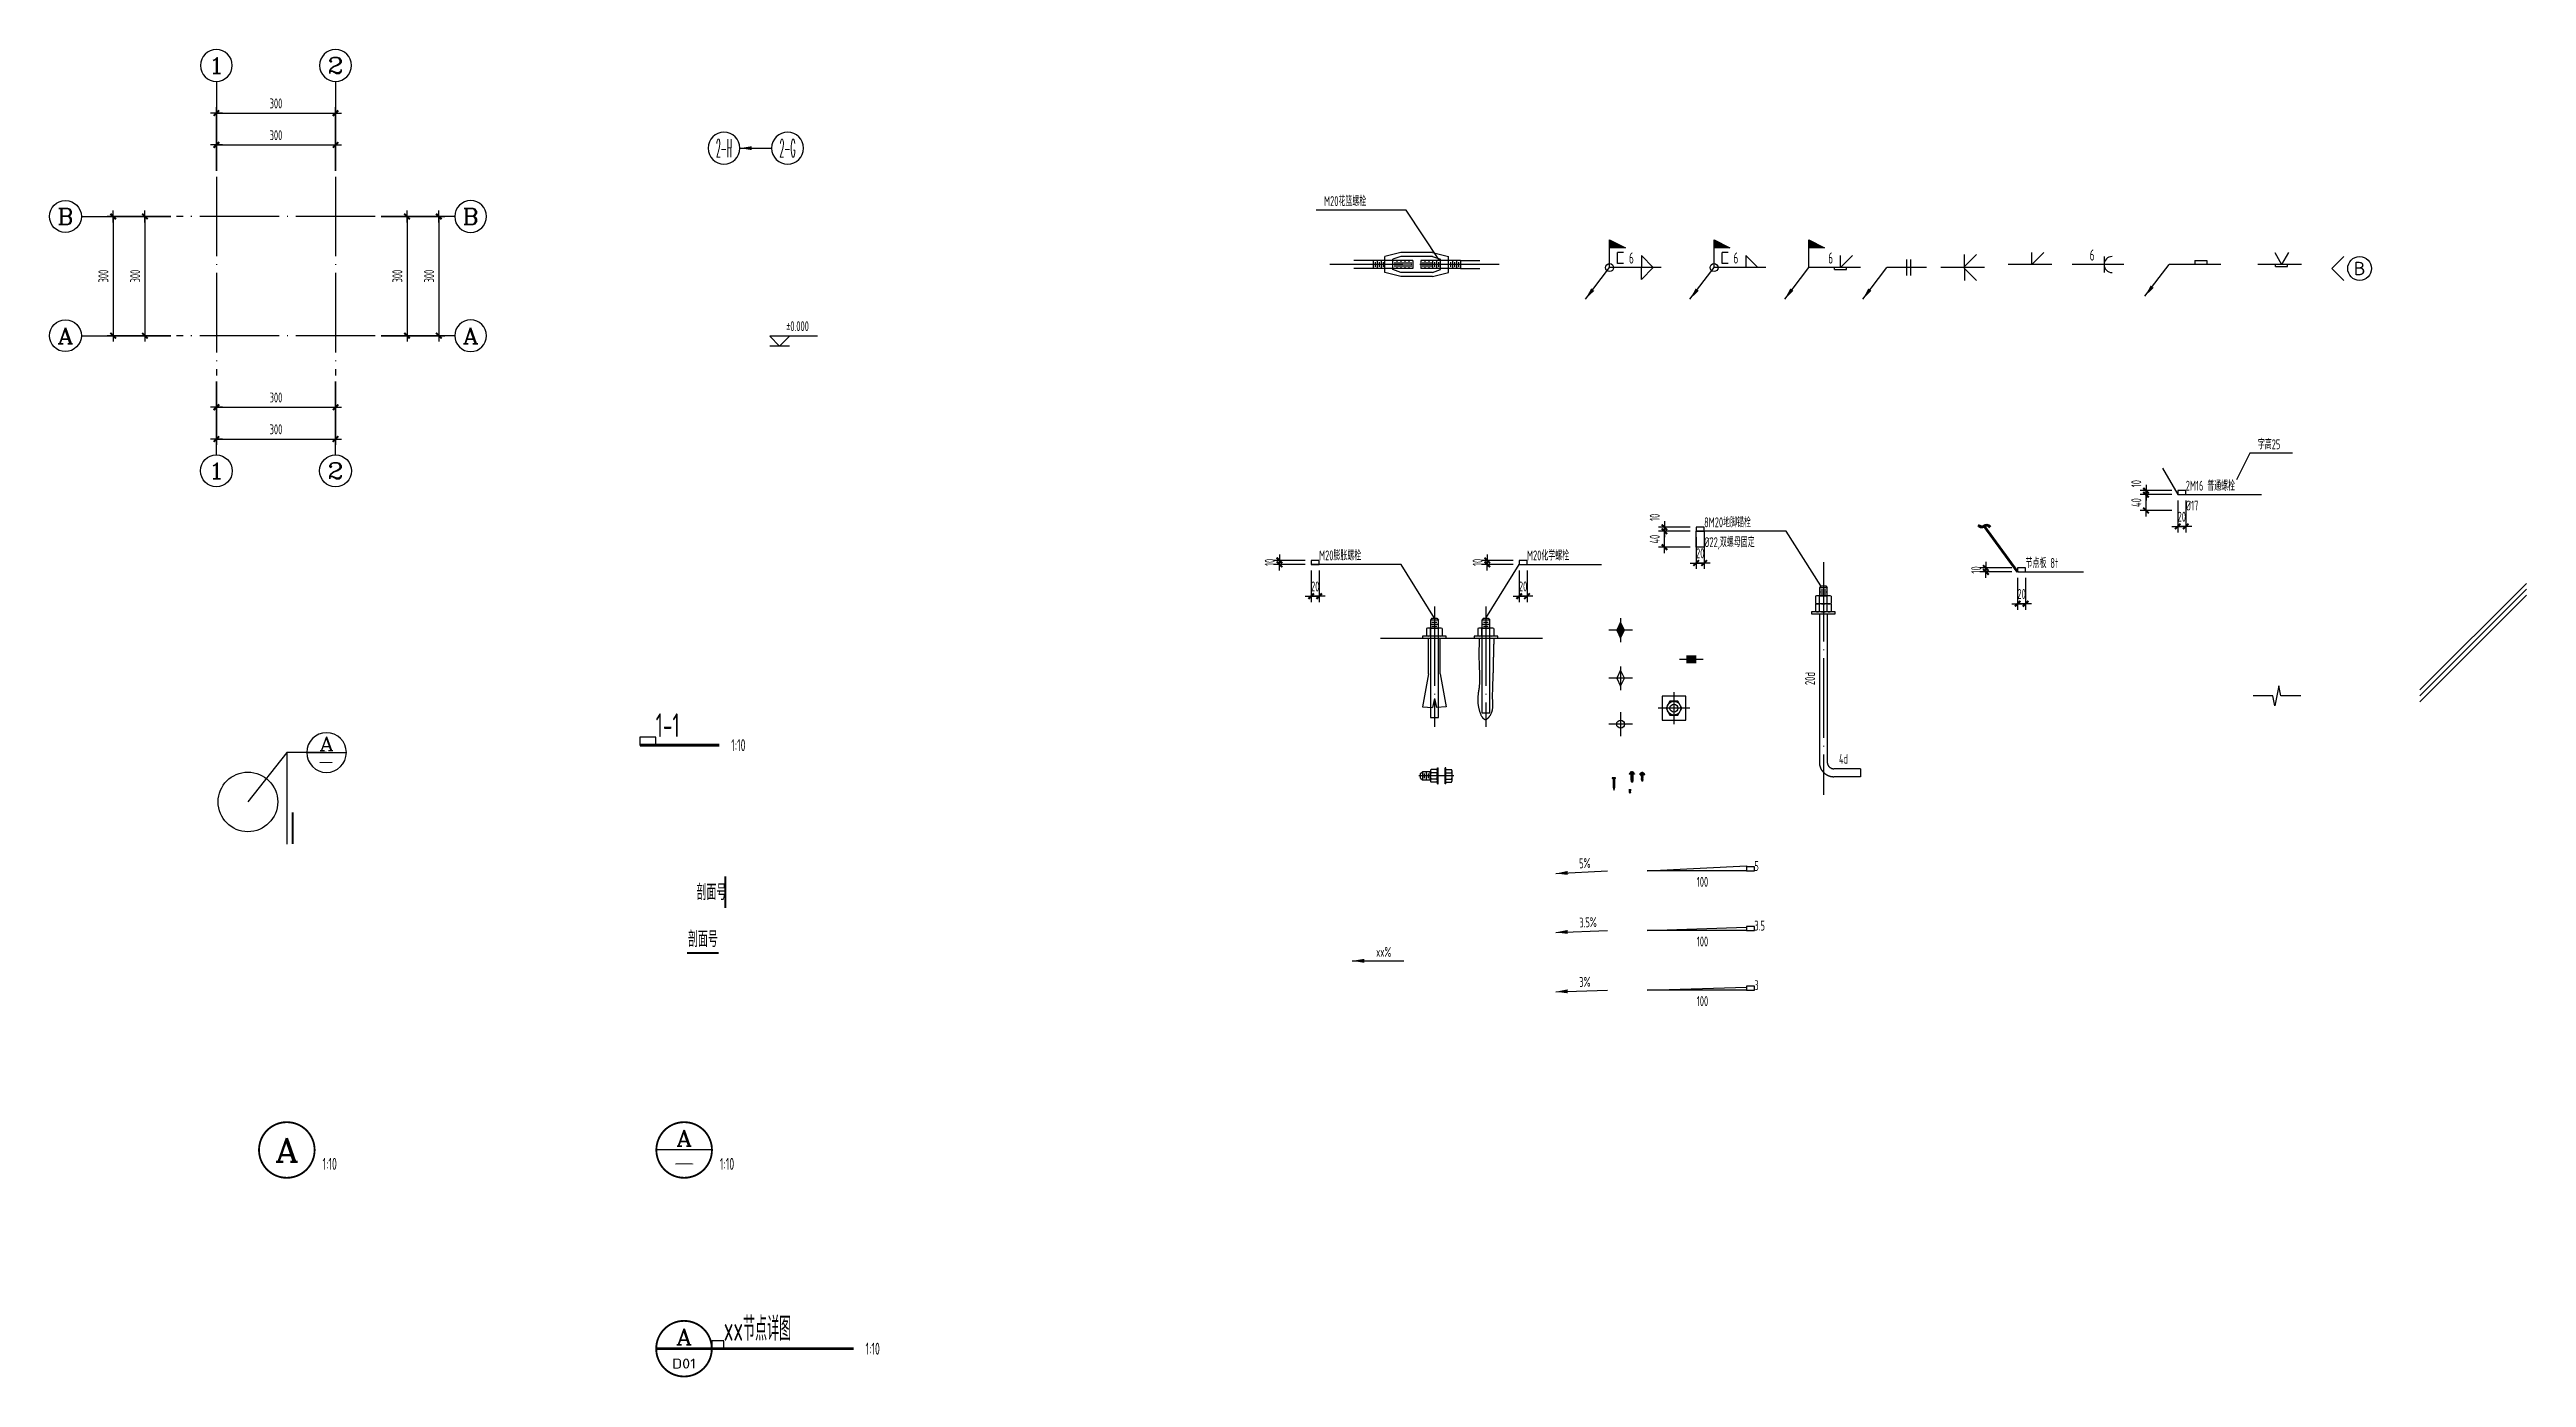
# Model space of a CAD drawing. Extents: x -469675 to 2400000, y -476501 to 2085364.
# Drawn here: x 1744 to 7980, y -307793 to -304451 of the extents above; entities that cross this region are included whole.
import ezdxf
from ezdxf.enums import TextEntityAlignment as Align

# ---------------------------------------------------------------- set-up
doc = ezdxf.new("R2010")
doc.units = 0
doc.header["$LTSCALE"] = 1000
doc.header["$MEASUREMENT"] = 0
for name, pattern in [('DASH', [0.35, 0.25, -0.1]), ('DOTE', [2.42, 2, -0.2, 0.02, -0.2]), ('HIDDEN', [0.375, 0.25, -0.125])]:
    doc.linetypes.add(name, pattern=pattern)
doc.layers.get('0').update_dxf_attribs({"linetype": 'CONTINUOUS', "lineweight": 20})
doc.layers.get('Defpoints').update_dxf_attribs({"linetype": 'CONTINUOUS'})
for name, color, linetype in [('C-AXIS_DIM', 3, 'CONTINUOUS'), ('C-DETAIL', 3, 'CONTINUOUS'), ('C-DETAIL_AXIS', 1, 'DOTE'), ('C-DETAIL_DIM', 3, 'CONTINUOUS'), ('C-DETAIL_STEEL_BOLT', 2, 'CONTINUOUS'), ('C-DETAIL_STEEL_BOLT_AXIS', 1, 'DOTE'), ('C-DETAIL_STEEL_HATCH', 8, 'CONTINUOUS'), ('C-DETAIL_STEEL_PL', 4, 'CONTINUOUS'), ('C-DETAIL_STEEL_TEXT', 7, 'CONTINUOUS'), ('C-DETAIL_TEXT', 4, 'CONTINUOUS'), ('C-LAYER1', 3, 'CONTINUOUS'), ('C-PLAN_SECMK', 4, 'CONTINUOUS'), ('C-PLAN_TEXT', 3, 'CONTINUOUS')]:
    doc.layers.add(name, color=color, linetype=linetype)
doc.layers.add('C-注释', color=30, linetype='CONTINUOUS', plot=False)
doc.styles.add('COMPLEX', font='complex.shx', dxfattribs={"bigfont": 'gbhzfs.shx'})
doc.styles.add('DIM_FONT', font='gbxwxt.shx', dxfattribs={"width": 0.7, "bigfont": 'gbhzfs.shx'})
doc.styles.add('GBSTYLE', font='gbxwxt.shx', dxfattribs={"width": 0.7, "bigfont": 'gbhzfs.shx'})
doc.dimstyles.new('LEADER10', dxfattribs={"dimscale": 0.1, "dimtxt": 280, "dimasz": 300, "dimexe": 150, "dimexo": 150, "dimgap": 120, "dimtad": 1, "dimdec": 0, "dimzin": 0, "dimdsep": 46, "dimtxsty": 'DIM_FONT', "dimcen": 0.09, "dimclrd": 3, "dimclre": 3, "dimclrt": 7, "dimazin": 0, "dimtfac": 1, "dimtdec": 0, "dimtix": 1, "dimtmove": 2, "dimatfit": 3, "dimfxl": 0, "dimtolj": 1, "dimtzin": 0, "dimarcsym": 0})
doc.dimstyles.new('XB DIMN10', dxfattribs={"dimscale": 0.1, "dimtxt": 250, "dimasz": 1, "dimexe": 150, "dimexo": 150, "dimgap": 120, "dimtad": 1, "dimdec": 0, "dimzin": 0, "dimdsep": 46, "dimtxsty": 'DIM_FONT', "dimblk": '_dimx', "dimcen": 0.09, "dimclrd": 3, "dimclre": 3, "dimclrt": 7, "dimazin": 0, "dimtfac": 1, "dimtdec": 0, "dimtix": 1, "dimtmove": 2, "dimatfit": 3, "dimldrblk": '_dimx', "dimfxl": 0, "dimtolj": 1, "dimtzin": 0, "dimarcsym": 0})

msp = doc.modelspace()

# ---------------------------------------------------------------- texts
at = {"layer": 'C-DETAIL_STEEL_TEXT', "ltscale": 0.1, "style": 'GBSTYLE', "width": 0.7}
for s, rotation, p in [('M20花篮螺栓', 359.99999995, (4952.9798, -304845.3594)), ('2M16 普通螺栓', 359.99999995, (7122.0906, -305561.4229)), ('%%C17', 0.00000005, (7122.0906, -305611.4229)), ('%%C22,双螺母固定', 0.00000005, (5909.703, -305703.5229)), ('8M20地脚锚栓', 359.99999995, (5909.703, -305653.5229)), ('M20膨胀螺栓', 359.99999995, (4940.4529, -305736.8913)), ('M20化学螺栓', 0.00000005, (5463.8173, -305736.8913)), ('节点板 8t', 0.00000005, (6718.9118, -305755.8542)), ('20d', 89.99999994, (6188.7585, -306050.554)), ('4d', 359.99999994, (6249.18, -306248.7507)), ('100', 359.99999995, (5891.0406, -306558.2948)), ('5', 359.99999995, (6036.0406, -306518.2948)), ('3', 359.99999995, (6036.0406, -306818.2948)), ('100', 359.99999995, (5891.0406, -306858.2948))]:
    msp.add_text(s, height=25, rotation=rotation, dxfattribs=at).set_placement(p)
at = {"layer": 'C-DETAIL_STEEL_TEXT', "style": 'GBSTYLE', "width": 0.7}
for s, p in [('3.5', (6036.0406, -306668.2948)), ('100', (5891.0406, -306708.2948))]:
    msp.add_text(s, height=25, rotation=359.99999995, dxfattribs=at).set_placement(p)
at = {"layer": 'C-DETAIL_TEXT', "color": 30, "ltscale": 0.1, "style": 'GBSTYLE', "width": 0.7}
for s, p in [('1-1', (3270.2639, -306181.6788)), ('xx节点详图', (3441.4762, -307700.444))]:
    msp.add_text(s, height=60, rotation=0.00000003, dxfattribs=at).set_placement(p)
at = {"layer": 'C-DETAIL_TEXT', "color": 3, "ltscale": 0.1, "style": 'GBSTYLE', "width": 0.7}
for p in [(3460.2639, -306216.6788), (3798.4762, -307735.444)]:
    msp.add_text('1:10', height=30, rotation=359.99999987, dxfattribs=at).set_placement(p)
at = {"layer": 'C-DETAIL_TEXT', "ltscale": 0.25, "style": 'GBSTYLE', "width": 0.7}
for s, rotation, p in [('5%%%', 2.86240517, (5595.6286, -306511.8029)), ('3.5%%%', 2.00453398, (5595.7337, -306660.7494)), ('xx%%%', 359.99999995, (5083.8587, -306734.4833)), ('3%%%', 1.71835795, (5595.7723, -306810.3984))]:
    msp.add_text(s, height=25, rotation=rotation, dxfattribs=at).set_placement(p)
at = {"layer": 'C-DETAIL_TEXT', "ltscale": 0.1}
for tag, text, height, style, width, p, p2 in [('A', '', 40, 'COMPLEX', 1.166667, (3321.4762, -307710.444), (3361.4762, -307710.444)), ('D01', '-', 25, 'GBSTYLE', 0.969231, (3311.4762, -307770.444), (3371.4762, -307770.444))]:
    msp.add_attdef(tag, text=text, height=height, dxfattribs=dict(at, style=style, width=width)).set_placement(p, p2, align=Align.FIT)
at = {"layer": 'C-注释', "color": 30, "ltscale": 0.25, "style": 'GBSTYLE', "width": 0.7}
msp.add_text('字高25', height=25, rotation=359.99999995, dxfattribs=at).set_placement((7303.6373, -305457.1489))

# ---------------------------------------------------------------- blocks, each defined once
blk = doc.blocks.new('hnls')
at = {"layer": 'C-DETAIL_STEEL_BOLT', "color": 7, "ltscale": 0.1}
for p, q in [((-110, 10), (-10, 10)), ((-110, -10), (-110, 10)), ((-105, -6), (-105, 6)), ((-100, -10), (-100, 10)), ((-95, -6), (-95, 6)), ((-90, -10), (-90, 10)), ((-85, -6), (-85, 6)), ((-40, 30), (-80, 20)), ((-80, 20), (-80, -20)), ((-40, 20), (-60, 13)), ((-60, 13), (-60, -13)), ((-55, -6), (-55, 6)), ((-50, -10), (-50, 10)), ((-45, -6), (-45, 6)), ((-40, 30), (40, 30)), ((-40, 20), (40, 20)), ((-40, -10), (-40, 10)), ((-35, -6), (-35, 6)), ((-30, -10), (-30, 10)), ((-25, -6), (-25, 6)), ((-20, -10), (-20, 10)), ((-15, -6), (-15, 6)), ((-10, -10), (-10, 10)), ((10, 10), (110, 10)), ((10, -10), (10, 10)), ((15, -6), (15, 6)), ((20, -10), (20, 10)), ((25, -6), (25, 6)), ((30, -10), (30, 10)), ((35, -6), (35, 6)), ((40, 30), (80, 20)), ((40, 20), (60, 13)), ((40, -10), (40, 10)), ((45, -6), (45, 6)), ((50, -10), (50, 10)), ((55, -6), (55, 6)), ((60, 13), (60, -13)), ((80, 20), (80, -20)), ((85, -6), (85, 6)), ((90, -10), (90, 10)), ((95, -6), (95, 6)), ((100, -10), (100, 10)), ((105, -6), (105, 6)), ((110, -10), (110, 10)), ((-110, -10), (-10, -10)), ((-40, -30), (-80, -20)), ((-40, -20), (-60, -13)), ((-40, -20), (40, -20)), ((-40, -30), (40, -30)), ((10, -10), (110, -10)), ((40, -20), (60, -13)), ((40, -30), (80, -20))]:
    blk.add_line(p, q, dxfattribs=at)
blk = doc.blocks.new('bolt_nut')
at = {"layer": 'C-DETAIL_STEEL_BOLT', "color": 7, "linetype": 'Continuous', "ltscale": 10}
for p, q in [((-1, 0.95), (-1, 0.05)), ((0.75, 1), (-0.75, 1)), ((0.75, 0), (-0.75, 0)), ((-0.5, 0.05), (-0.5, 0.95)), ((0.5, 0.05), (0.5, 0.95)), ((1, 0.95), (1, 0.05))]:
    blk.add_line(p, q, dxfattribs=at)
for centre, radius, start, end in [((-0.75, 0.35), 0.65, 67.3801, 112.6199), ((-0.75, 0.65), 0.65, 247.3801, 292.6199), ((0, -1.53), 2.53, 78.5788, 101.4212), ((0, 2.53), 2.53, 258.5788, 281.4212), ((0.75, 0.35), 0.65, 67.3801, 112.6199), ((0.75, 0.65), 0.65, 247.3801, 292.6199)]:
    blk.add_arc(centre, radius, start, end, dxfattribs=at)
blk = doc.blocks.new('bolt_out')
at = {"color": 7, "linetype": 'Continuous', "ltscale": 10}
for p, q in [((-0.3, 1.25), (-0.5, 1)), ((-0.3, 1.25), (0.3, 1.25)), ((0.3, 1.25), (0.5, 1))]:
    blk.add_line(p, q, dxfattribs=at)
at = {"color": 8, "linetype": 'Continuous', "ltscale": 10}
for p, q in [((-0.5, 0.5), (0.5, 0.5)), ((-0.3, 0.75), (0.3, 0.75)), ((-0.3, 0.25), (0.3, 0.25))]:
    blk.add_line(p, q, dxfattribs=at)
at = {"color": 7, "linetype": 'Continuous', "ltscale": 10}
blk.add_lwpolyline([(-0.5, 0), (0.5, 0), (0.5, 1), (-0.5, 1), (-0.5, 0)], dxfattribs=at)
blk = doc.blocks.new('ANC_bolt_under')
at = {"layer": 'C-DETAIL_STEEL_BOLT', "color": 8, "linetype": 'DASH', "ltscale": 0.1}
for p, q in [((-0.5, 0), (-0.5, -18.67)), ((0.5, 0), (0.5, -18.67)), ((4.67, -19.5), (1.33, -19.5)), ((4.67, -20.5), (1.33, -20.5)), ((4.67, -19.5), (4.67, -20.5))]:
    blk.add_line(p, q, dxfattribs=at)
for radius in [1.83, 0.833]:
    blk.add_arc((1.33, -18.67), radius, 180, 270, dxfattribs=at)
blk = doc.blocks.new('bolt_nut_top')
at = {"layer": 'C-DETAIL_STEEL_BOLT', "color": 1, "linetype": 'DOTE', "ltscale": 0.1}
for p, q in [((40, 0), (-40, 0)), ((0, 40), (0, -40))]:
    blk.add_line(p, q, dxfattribs=at)
at = {"layer": 'C-DETAIL_STEEL_BOLT', "color": 5, "ltscale": 0.1}
blk.add_lwpolyline([(10, 17.3), (-10, 17.3), (-20, 0), (-10, -17.3), (10, -17.3), (20, 0), (10, 17.3)], dxfattribs=at)
blk.add_circle((0, 0), 17.3, dxfattribs=at)
at = {"layer": 'C-DETAIL_STEEL_BOLT', "color": 2, "ltscale": 0.1}
blk.add_circle((0, 0), 10, dxfattribs=at)
blk = doc.blocks.new('bolt_stud_anchor')
at = {"layer": 'C-DETAIL_STEEL_BOLT', "color": 8, "linetype": 'HIDDEN', "ltscale": 10}
for p, q in [((-0.75, -4.5), (-0.75, 0)), ((0.75, -4.5), (0.75, 0)), ((-0.75, -4.5), (-1.49, -8.65)), ((0.75, -4.5), (1.49, -8.65)), ((-1.49, -8.65), (-0.25, -8.74)), ((0, -7.61), (-0.25, -8.74)), ((0, -7.61), (0.25, -8.74)), ((1.49, -8.65), (0.25, -8.74))]:
    blk.add_line(p, q, dxfattribs=at)
blk.add_lwpolyline([(-0.5, 2), (-0.5, -10), (0.5, -10), (0.5, 2)], dxfattribs=at)
blk = doc.blocks.new('bolt_chemical_anchor')
at = {"layer": 'C-DETAIL_STEEL_BOLT', "color": 8, "linetype": 'HIDDEN', "ltscale": 10}
blk.add_lwpolyline([(-0.5, 2), (-0.5, -9.4), (0.5, -9.4), (0.5, 2)], dxfattribs=at)
blk.add_spline([(-0.84, 0), (-0.87, -2.91), (-0.85, -6.11), (-0.98, -8.44), (0, -10.23), (0.74, -9.34), (0.86, -8.03), (0.93, -4.43), (0.98, -2.19), (1.04, 0)], degree=3, dxfattribs=at)
blk = doc.blocks.new('C.B')
at = {"layer": 'C-DETAIL_STEEL_BOLT', "color": 1, "linetype": 'DOTE', "ltscale": 0.1}
for p, q in [((1.5, 0), (-1.5, 0)), ((0, 1.5), (0, -1.5))]:
    blk.add_line(p, q, dxfattribs=at)
at = {"layer": 'C-DETAIL_STEEL_BOLT', "ltscale": 0.1}
blk.add_lwpolyline([(-0.5, 0), (0, -1), (0.5, 0), (0, 1), (-0.5, 0)], dxfattribs=at)
blk = doc.blocks.new('H.T.B')
at = {"layer": 'C-DETAIL_STEEL_BOLT', "color": 1, "linetype": 'DOTE', "ltscale": 0.1}
for p, q in [((1.5, 0), (-1.5, 0)), ((0, 1.5), (0, -1.5))]:
    blk.add_line(p, q, dxfattribs=at)
at = {"layer": 'C-DETAIL_STEEL_BOLT', "ltscale": 0.1}
blk.add_lwpolyline([(-0.5, 0), (0, -1), (0.5, 0), (0, 1), (-0.5, 0)], dxfattribs=at)
at = {"layer": 'C-DETAIL_STEEL_BOLT', "color": 9, "ltscale": 0.1}
blk.add_solid([(0, 1), (-0.5, 0), (0.5, 0), (0, -1)], dxfattribs=at)
blk = doc.blocks.new('ANC_BOLT')
at = {"layer": 'C-DETAIL_STEEL_BOLT', "color": 1, "linetype": 'DOTE', "ltscale": 0.1}
for p, q in [((1.5, 0), (-1.5, 0)), ((0, 1.5), (0, -1.5))]:
    blk.add_line(p, q, dxfattribs=at)
at = {"layer": 'C-DETAIL_STEEL_BOLT', "ltscale": 0.1}
blk.add_circle((0, 0), 0.5, dxfattribs=at)
blk = doc.blocks.new('bolt_nut1')
at = {"layer": 'C-DETAIL_STEEL_BOLT', "color": 7, "ltscale": 10}
for p, q in [((-20, 1.6), (-20, 0)), ((20, 1.6), (-20, 1.6)), ((20, 0), (-20, 0)), ((-16, 1.6), (-16, 15.8)), ((12, 17.6), (-12, 17.6)), ((-8, 1.6), (-8, 15.8)), ((8, 1.6), (8, 15.8)), ((16, 1.6), (16, 15.8)), ((20, 1.6), (20, 0))]:
    blk.add_line(p, q, dxfattribs=at)
for centre, radius, start, end in [((-12, 12.2), 5.39, 90, 137.92498), ((-12, 12.2), 5.39, 42.07502, 90), ((0, -1.3), 18.9, 64.94238, 115.05762), ((12, 12.2), 5.39, 90, 137.92498), ((12, 12.2), 5.39, 42.07502, 90)]:
    blk.add_arc(centre, radius, start, end, dxfattribs=at)
blk = doc.blocks.new('bolt_nut2')
at = {"layer": 'C-DETAIL_STEEL_BOLT', "color": 7, "ltscale": 10}
for p, q in [((-20, 1.6), (20, 1.6)), ((-20, 1.6), (-20, 0)), ((-20, 0), (20, 0)), ((-16, 1.6), (-16, 17.6)), ((-16, 1.6), (16, 1.6)), ((-12, 19.4), (12, 19.4)), ((-8, 3.4), (-8, 17.6)), ((8, 3.4), (8, 17.6)), ((16, 1.6), (16, 17.6)), ((20, 1.6), (20, 0))]:
    blk.add_line(p, q, dxfattribs=at)
for centre, radius, start, end in [((-12, 14), 5.39, 90, 137.92498), ((-12, 7), 5.39, 222.07502, 270), ((-12, 14), 5.39, 42.07502, 90), ((-12, 7), 5.39, 270, 317.92498), ((0, 0.5), 18.9, 64.94238, 115.05762), ((0, 20.5), 18.9, 244.94238, 295.05762), ((12, 14), 5.39, 90, 137.92498), ((12, 7), 5.39, 222.07502, 270), ((12, 14), 5.39, 42.07502, 90), ((12, 7), 5.39, 270, 317.92498)]:
    blk.add_arc(centre, radius, start, end, dxfattribs=at)
blk = doc.blocks.new('射钉')
at = {"layer": 'C-DETAIL_STEEL_BOLT', "color": 7, "ltscale": 0.1}
for points in [[(-4, 31), (-4, 30), (4, 30), (4, 31)], [(-4, 30), (-2, 28.4), (2, 28.4), (4, 30)]]:
    blk.add_lwpolyline(points, close=True, dxfattribs=at)
blk.add_lwpolyline([(-2, 28.4), (-2, 7, 0.079466), (0, 0, 0.079466), (2, 7), (2, 28.4)], format="xyb", close=True, dxfattribs=at)
blk = doc.blocks.new('M5-15')
at = {"layer": 'C-DETAIL_STEEL_BOLT', "color": 7, "ltscale": 0.1}
for p, q in [((-4.8, 0), (-4.8, 1.2)), ((-4.8, 0), (4.8, 0)), ((-2, 0), (-2.5, -0.4)), ((-0.9, 2.3), (-0.9, 3)), ((0.9, 2.3), (-0.9, 2.3)), ((0.9, 2.3), (0.9, 3)), ((4.8, 0), (4.8, 1.2)), ((0.6, 0), (-2.5, -0.4)), ((-1.6, -1), (-2.5, -0.4)), ((-1.6, -1), (-2.5, -1.8)), ((2.5, -1.1), (-2.5, -1.8)), ((-1.6, -2.5), (-2.5, -1.8)), ((-1.6, -2.5), (-2.5, -3.3)), ((2.5, -2.6), (-2.5, -3.3)), ((-1.6, -3.9), (-2.5, -3.3)), ((2.5, -4), (-2.5, -4.7)), ((-1.7, -4), (-2.5, -4.7)), ((-1.6, -5.3), (-2.5, -4.7)), ((-1.6, -5.3), (-2.5, -6.1)), ((2.5, -5.4), (-2.5, -6.1)), ((-1.6, -6.7), (-2.5, -6.1)), ((-1.6, -6.7), (-2.5, -7.5)), ((2.5, -6.8), (-2.5, -7.5)), ((-1.6, -8.1), (-2.5, -7.5)), ((-1.6, -8.1), (-2.5, -8.9)), ((2.5, -8.2), (-2.5, -8.9)), ((-1.6, -9.6), (-2.5, -8.9)), ((-1.6, -9.6), (-2.5, -10.4)), ((2.5, -9.7), (-2.5, -10.4)), ((-1.6, -11), (-2.5, -10.4)), ((-1.6, -11), (-2.5, -11.8)), ((2.5, -11.1), (-2.5, -11.8)), ((-1.6, -12.4), (-2.5, -11.8)), ((-1.6, -12.4), (-2.5, -13.2)), ((2.5, -12.5), (-2.5, -13.2)), ((-1.6, -13.8), (-2.5, -13.2)), ((-1.6, -13.8), (-1.9, -14.1)), ((-1.9, -14.1), (2.4, -14.1)), ((-1.6, -3.9), (-1.7, -4)), ((-0.7, -0.9), (-1.6, -1)), ((-0.7, -2.4), (-1.6, -2.5)), ((-0.7, -3.8), (-1.6, -3.9)), ((-0.7, -5.2), (-1.6, -5.3)), ((-0.7, -6.6), (-1.6, -6.7)), ((-0.7, -8), (-1.6, -8.1)), ((-0.7, -9.5), (-1.6, -9.6)), ((-0.7, -10.9), (-1.6, -11)), ((-0.7, -12.3), (-1.6, -12.4)), ((-0.7, -13.7), (-1.6, -13.8)), ((1.6, -0.5), (0.7, -0.6)), ((1.6, -1.9), (0.7, -2)), ((1.6, -3.4), (0.7, -3.5)), ((1.6, -4.8), (0.7, -4.9)), ((1.6, -6.2), (0.7, -6.3)), ((1.6, -7.6), (0.7, -7.7)), ((1.6, -9), (0.7, -9.1)), ((1.6, -10.5), (0.7, -10.6)), ((1.6, -11.9), (0.7, -12)), ((1.6, -13.3), (0.7, -13.4)), ((1.6, -0.5), (2.2, 0)), ((1.6, -0.5), (2.5, -1.1)), ((1.6, -1.9), (2.5, -1.1)), ((1.6, -1.9), (2.5, -2.6)), ((1.6, -3.4), (2.5, -2.6)), ((1.6, -3.4), (2.5, -4)), ((1.6, -4.8), (2.5, -4)), ((1.6, -4.8), (2.5, -5.4)), ((1.6, -6.2), (2.5, -5.4)), ((1.6, -6.2), (2.5, -6.8)), ((1.6, -7.6), (2.5, -6.8)), ((1.6, -7.6), (2.5, -8.2)), ((1.6, -9), (2.5, -8.2)), ((1.6, -9), (2.5, -9.7)), ((1.6, -10.5), (2.5, -9.7)), ((1.6, -10.5), (2.5, -11.1)), ((1.6, -11.9), (2.5, -11.1)), ((1.6, -11.9), (2.5, -12.5)), ((1.6, -13.3), (2.5, -12.5)), ((1.6, -13.3), (2.5, -13.9)), ((2.5, -13.9), (1.6, -14.1)), ((2.4, -14.1), (2.5, -13.9))]:
    blk.add_line(p, q, dxfattribs=at)
at = {"layer": 'C-DETAIL_STEEL_BOLT', "color": 1, "linetype": 'DOTE', "ltscale": 0.1}
blk.add_line((0, 7.9), (0, -16.8), dxfattribs=at)
at = {"layer": 'C-DETAIL_STEEL_BOLT', "color": 7, "ltscale": 0.1}
for centre, radius, start, end in [((-3.7, 1.2), 1, 114.46893, 180), ((0, -7), 10.1, 94.8614, 114.46893), ((0, -7), 10.1, 65.53107, 85.1386), ((3.8, 1.2), 1, 0, 65.53107)]:
    blk.add_arc(centre, radius, start, end, dxfattribs=at)
blk = doc.blocks.new('GD')
at = {"layer": 'C-DETAIL_STEEL_BOLT', "color": 7, "ltscale": 0.1}
for p, q in [((7, 1), (-7, 1)), ((-7, 1), (-7, 0)), ((7, 0), (-7, 0)), ((3, 5), (-3, 5)), ((-2.5, 0), (-2.5, -14.5)), ((-2, 0), (-2, -15)), ((2, 4.5), (2, 1)), ((4, 4.5), (4, 1)), ((7, 1), (7, 0)), ((-2, -15), (-2.5, -14.5)), ((2.5, -14.5), (-2.5, -14.5)), ((-2, -15), (-2, -18.8)), ((2, -15), (-2, -15)), ((0, -20), (-2, -18.8)), ((0, -20), (2, -15)), ((0, -20), (2, -18.8)), ((2, 0), (2, -15)), ((2, -15), (2.5, -14.5)), ((2, -15), (2, -18.8)), ((2.5, 0), (2.5, -14.5))]:
    blk.add_line(p, q, dxfattribs=at)
at = {"layer": 'C-DETAIL_STEEL_BOLT', "color": 1, "linetype": 'DOTE', "ltscale": 0.1}
blk.add_line((0, 7.5), (0, -21.1), dxfattribs=at)
at = {"layer": 'C-DETAIL_STEEL_BOLT', "color": 7, "ltscale": 0.1}
blk.add_lwpolyline([(-2, 1), (-2, 4.5, 0.5), (-4, 4.5), (-4, 1)], format="xyb", dxfattribs=at)
for centre, radius, start, end in [((0, 0.8), 4.25, 61.92751, 118.07249), ((3, 3.8), 1.25, 36.8699, 143.1301), ((-0.5, -19.5), 1.67, 73.29539, 155.14391)]:
    blk.add_arc(centre, radius, start, end, dxfattribs=at)
blk = doc.blocks.new('H.T.B_side')
at = {"layer": 'C-DETAIL_STEEL_BOLT', "color": 1, "linetype": 'DOTE', "ltscale": 0.1}
blk.add_line((-30, 0), (30, 0), dxfattribs=at)
at = {"layer": 'C-DETAIL_STEEL_BOLT', "ltscale": 0.1}
blk.add_solid([(-12.75, 10), (12.75, 10), (-12.75, -10), (12.75, -10)], dxfattribs=at)
blk = doc.blocks.new('v')
at = {"layer": 'C-DETAIL_STEEL_TEXT', "color": 3, "ltscale": 100}
for p, q in [((300, 0), (0, 300)), ((0, 300), (0, 0))]:
    blk.add_line(p, q, dxfattribs=at)
blk = doc.blocks.new('welding_1')
at = {"layer": 'C-DETAIL_STEEL_TEXT', "color": 3}
blk.add_line((1300, 0), (0, 0), dxfattribs=at)
at = {"layer": 'C-DETAIL_STEEL_TEXT'}
blk.add_blockref('v', (800, 0), dxfattribs=at)
at = {"layer": 'C-DETAIL_STEEL_TEXT', "xscale": -1, "rotation": 180}
blk.add_blockref('v', (800, 0), dxfattribs=at)
at = {"layer": 'C-DETAIL_STEEL_TEXT', "color": 7, "style": 'GBSTYLE', "width": 0.7}
blk.add_attdef('焊脚尺寸', text='', height=280, dxfattribs=at).set_placement((600, 100), align=Align.CENTER)
blk = doc.blocks.new('welding_2')
at = {"layer": 'C-DETAIL_STEEL_TEXT', "color": 3}
blk.add_line((1300, 0), (0, 0), dxfattribs=at)
at = {"layer": 'C-DETAIL_STEEL_TEXT'}
blk.add_blockref('v', (800, 0), dxfattribs=at)
at = {"layer": 'C-DETAIL_STEEL_TEXT', "color": 7, "style": 'GBSTYLE', "width": 0.7}
blk.add_attdef('焊脚尺寸', text='', height=280, dxfattribs=at).set_placement((600, 100), align=Align.CENTER)
blk = doc.blocks.new('welding_3')
at = {"layer": 'C-DETAIL_STEEL_TEXT', "color": 3}
blk.add_line((1300, 0), (0, 0), dxfattribs=at)
at = {"layer": 'C-DETAIL_STEEL_TEXT', "color": 3, "ltscale": 100}
for p, q in [((650, -50), (650, 0)), ((950, -50), (950, 0)), ((650, -50), (950, -50))]:
    blk.add_line(p, q, dxfattribs=at)
at = {"layer": 'C-DETAIL_STEEL_TEXT', "xscale": -1, "rotation": 180}
blk.add_blockref('v', (800, 300), dxfattribs=at)
at = {"layer": 'C-DETAIL_STEEL_TEXT', "color": 7, "style": 'GBSTYLE', "width": 0.7}
blk.add_attdef('焊脚尺寸', text='', height=280, dxfattribs=at).set_placement((500, 100), align=Align.CENTER)
blk = doc.blocks.new('weld_flag')
at = {"layer": 'C-DETAIL_STEEL_TEXT', "color": 3, "ltscale": 100}
for p, q in [((0, 700), (400, 500)), ((0, 0), (0, 700)), ((400, 500), (0, 500))]:
    blk.add_line(p, q, dxfattribs=at)
blk.add_solid([(0, 700), (400, 500), (0, 500)], dxfattribs=at)
blk = doc.blocks.new('welding_4')
at = {"layer": 'C-DETAIL_STEEL_TEXT', "color": 3}
for p, q in [((1000, 0), (0, 0)), ((500, 200), (500, -200)), ((600, 200), (600, -200))]:
    blk.add_line(p, q, dxfattribs=at)
blk = doc.blocks.new('cao')
at = {"layer": 'C-DETAIL_STEEL_TEXT', "color": 7}
for p, q in [((0, 0), (0, 280)), ((149, 280), (0, 280)), ((150, 0), (0, 0))]:
    blk.add_line(p, q, dxfattribs=at)
blk = doc.blocks.new('welding_5')
at = {"layer": 'C-DETAIL_STEEL_TEXT', "color": 3}
blk.add_line((1100, 0), (0, 0), dxfattribs=at)
at = {"layer": 'C-DETAIL_STEEL_TEXT', "color": 3, "ltscale": 100}
blk.add_line((600, -25), (600, 25), dxfattribs=at)
at = {"layer": 'C-DETAIL_STEEL_TEXT', "xscale": -1, "rotation": 180}
blk.add_blockref('v', (600, 325), dxfattribs=at)
at = {"layer": 'C-DETAIL_STEEL_TEXT'}
blk.add_blockref('v', (600, -325), dxfattribs=at)
blk = doc.blocks.new('welding_6')
at = {"layer": 'C-DETAIL_STEEL_TEXT', "color": 3}
blk.add_line((1100, 0), (0, 0), dxfattribs=at)
at = {"layer": 'C-DETAIL_STEEL_TEXT', "xscale": -1, "rotation": 180}
blk.add_blockref('v', (600, 300), dxfattribs=at)
blk = doc.blocks.new('welding_7')
at = {"layer": 'C-DETAIL_STEEL_TEXT', "color": 3}
for p, q in [((1300, 0), (0, 0)), ((800, 200), (800, -200))]:
    blk.add_line(p, q, dxfattribs=at)
blk.add_arc((1000, 0), 200, 90, 270, dxfattribs=at)
at = {"layer": 'C-DETAIL_STEEL_TEXT', "color": 7, "style": 'GBSTYLE', "width": 0.7}
blk.add_attdef('焊脚尺寸', text='', height=280, dxfattribs=at).set_placement((500, 100), align=Align.CENTER)
blk = doc.blocks.new('_AXISO')
blk.add_circle((0, 0), 0.5)
at = {"style": 'COMPLEX', "width": 1.041667}
blk.add_attdef('A', text='', height=0.56, dxfattribs=at).set_placement((-0.25, -0.28), (0.25, -0.28), align=Align.FIT)
blk = doc.blocks.new('_dimx')
blk.add_line((-150, 0), (150, 0))
at = {"const_width": 50}
blk.add_lwpolyline([(-70, -70), (70, 70)], dxfattribs=at)
blk = doc.blocks.new('*D264')
at = {"layer": 'C-注释', "color": 3, "lineweight": -2, "ltscale": 0.1, "transparency": 16777216}
for p, q in [((4905.5, -305736.9), (4825.5, -305736.9)), ((4840.5, -305736.8), (4840.5, -305736.7)), ((4840.5, -305746.9), (4840.5, -305736.9)), ((4905.5, -305746.9), (4825.5, -305746.9)), ((4840.5, -305747), (4840.5, -305747.1))]:
    blk.add_line(p, q, dxfattribs=at)
at = {"layer": 'Defpoints', "color": 0, "ltscale": 0.1, "transparency": 16777216}
for p in [(4840.5, -305736.9), (4920.5, -305736.9), (4920.5, -305746.9)]:
    blk.add_point(p, dxfattribs=at)
at = {"layer": 'C-注释', "color": 3, "lineweight": -2, "ltscale": 0.1, "transparency": 16777216, "xscale": 0.1, "yscale": 0.1, "zscale": 0.1}
for p, rotation in [((4840.5, -305736.9), 270), ((4840.5, -305746.9), 90)]:
    blk.add_blockref('_dimx', p, dxfattribs=dict(at, rotation=rotation))
at = {"layer": 'C-注释', "color": 7, "ltscale": 0.1, "transparency": 16777216, "insert": (4816, -305741.9), "char_height": 25, "attachment_point": 5, "rotation": 90, "style": 'DIM_FONT'}
blk.add_mtext('\\A1;10', dxfattribs=at)
blk = doc.blocks.new('*D265')
at = {"layer": 'C-注释', "color": 3, "lineweight": -2, "ltscale": 0.1, "transparency": 16777216}
for p, q in [((4920.5, -305761.9), (4920.5, -305841.9)), ((4940.5, -305761.9), (4940.5, -305841.9)), ((4920.4, -305826.9), (4920.3, -305826.9)), ((4940.5, -305826.9), (4920.5, -305826.9)), ((4940.6, -305826.9), (4940.7, -305826.9))]:
    blk.add_line(p, q, dxfattribs=at)
at = {"layer": 'Defpoints', "color": 0, "ltscale": 0.1, "transparency": 16777216}
for p in [(4920.5, -305746.9), (4940.5, -305746.9), (4920.5, -305826.9)]:
    blk.add_point(p, dxfattribs=at)
at = {"layer": 'C-注释', "color": 3, "lineweight": -2, "ltscale": 0.1, "transparency": 16777216, "xscale": 0.1, "yscale": 0.1, "zscale": 0.1}
blk.add_blockref('_dimx', (4920.5, -305826.9), dxfattribs=at)
at = {"layer": 'C-注释', "color": 3, "lineweight": -2, "ltscale": 0.1, "transparency": 16777216, "xscale": 0.1, "yscale": 0.1, "zscale": 0.1, "rotation": 180}
blk.add_blockref('_dimx', (4940.5, -305826.9), dxfattribs=at)
at = {"layer": 'C-注释', "color": 7, "ltscale": 0.1, "transparency": 16777216, "insert": (4930.5, -305802.4), "char_height": 25, "attachment_point": 5, "style": 'DIM_FONT'}
blk.add_mtext('\\A1;20', dxfattribs=at)
blk = doc.blocks.new('*D266')
at = {"layer": 'C-注释', "color": 3, "lineweight": -2, "ltscale": 0.1, "transparency": 16777216}
for p, q in [((5443.8, -305761.9), (5443.8, -305841.9)), ((5463.8, -305761.9), (5463.8, -305841.9)), ((5443.7, -305826.9), (5443.6, -305826.9)), ((5463.8, -305826.9), (5443.8, -305826.9)), ((5463.9, -305826.9), (5464, -305826.9))]:
    blk.add_line(p, q, dxfattribs=at)
at = {"layer": 'Defpoints', "color": 0, "ltscale": 0.1, "transparency": 16777216}
for p in [(5443.8, -305746.9), (5463.8, -305746.9), (5443.8, -305826.9)]:
    blk.add_point(p, dxfattribs=at)
at = {"layer": 'C-注释', "color": 3, "lineweight": -2, "ltscale": 0.1, "transparency": 16777216, "xscale": 0.1, "yscale": 0.1, "zscale": 0.1}
blk.add_blockref('_dimx', (5443.8, -305826.9), dxfattribs=at)
at = {"layer": 'C-注释', "color": 3, "lineweight": -2, "ltscale": 0.1, "transparency": 16777216, "xscale": 0.1, "yscale": 0.1, "zscale": 0.1, "rotation": 180}
blk.add_blockref('_dimx', (5463.8, -305826.9), dxfattribs=at)
at = {"layer": 'C-注释', "color": 7, "ltscale": 0.1, "transparency": 16777216, "insert": (5453.8, -305802.4), "char_height": 25, "attachment_point": 5, "style": 'DIM_FONT'}
blk.add_mtext('\\A1;20', dxfattribs=at)
blk = doc.blocks.new('*D267')
at = {"layer": 'C-注释', "color": 3, "lineweight": -2, "ltscale": 0.1, "transparency": 16777216}
for p, q in [((5428.8, -305736.9), (5348.8, -305736.9)), ((5363.8, -305736.8), (5363.8, -305736.7)), ((5363.8, -305746.9), (5363.8, -305736.9)), ((5428.8, -305746.9), (5348.8, -305746.9)), ((5363.8, -305747), (5363.8, -305747.1))]:
    blk.add_line(p, q, dxfattribs=at)
at = {"layer": 'Defpoints', "color": 0, "ltscale": 0.1, "transparency": 16777216}
for p in [(5363.8, -305736.9), (5443.8, -305736.9), (5443.8, -305746.9)]:
    blk.add_point(p, dxfattribs=at)
at = {"layer": 'C-注释', "color": 3, "lineweight": -2, "ltscale": 0.1, "transparency": 16777216, "xscale": 0.1, "yscale": 0.1, "zscale": 0.1}
for p, rotation in [((5363.8, -305736.9), 270), ((5363.8, -305746.9), 90)]:
    blk.add_blockref('_dimx', p, dxfattribs=dict(at, rotation=rotation))
at = {"layer": 'C-注释', "color": 7, "ltscale": 0.1, "transparency": 16777216, "insert": (5339.3, -305741.9), "char_height": 25, "attachment_point": 5, "rotation": 90, "style": 'DIM_FONT'}
blk.add_mtext('\\A1;10', dxfattribs=at)
blk = doc.blocks.new('*D268')
at = {"layer": 'C-注释', "color": 3, "lineweight": -2, "ltscale": 0.1, "transparency": 16777216}
for p, q in [((5889.7, -305678.5), (5889.7, -305758.5)), ((5909.7, -305678.5), (5909.7, -305758.5)), ((5889.6, -305743.5), (5889.5, -305743.5)), ((5909.7, -305743.5), (5889.7, -305743.5)), ((5909.8, -305743.5), (5909.9, -305743.5))]:
    blk.add_line(p, q, dxfattribs=at)
at = {"layer": 'Defpoints', "color": 0, "ltscale": 0.1, "transparency": 16777216}
for p in [(5889.7, -305663.5), (5909.7, -305663.5), (5889.7, -305743.5)]:
    blk.add_point(p, dxfattribs=at)
at = {"layer": 'C-注释', "color": 3, "lineweight": -2, "ltscale": 0.1, "transparency": 16777216, "xscale": 0.1, "yscale": 0.1, "zscale": 0.1}
blk.add_blockref('_dimx', (5889.7, -305743.5), dxfattribs=at)
at = {"layer": 'C-注释', "color": 3, "lineweight": -2, "ltscale": 0.1, "transparency": 16777216, "xscale": 0.1, "yscale": 0.1, "zscale": 0.1, "rotation": 180}
blk.add_blockref('_dimx', (5909.7, -305743.5), dxfattribs=at)
at = {"layer": 'C-注释', "color": 7, "ltscale": 0.1, "transparency": 16777216, "insert": (5899.7, -305719), "char_height": 25, "attachment_point": 5, "style": 'DIM_FONT'}
blk.add_mtext('\\A1;20', dxfattribs=at)
blk = doc.blocks.new('*D269')
at = {"layer": 'C-注释', "color": 3, "lineweight": -2, "ltscale": 0.1, "transparency": 16777216}
for p, q in [((5874.7, -305653.5), (5794.7, -305653.5)), ((5874.7, -305663.5), (5794.7, -305663.5)), ((5809.7, -305653.4), (5809.7, -305653.3)), ((5809.7, -305663.5), (5809.7, -305653.5)), ((5809.7, -305663.6), (5809.7, -305663.7))]:
    blk.add_line(p, q, dxfattribs=at)
at = {"layer": 'Defpoints', "color": 0, "ltscale": 0.1, "transparency": 16777216}
for p in [(5809.7, -305653.5), (5889.7, -305653.5), (5889.7, -305663.5)]:
    blk.add_point(p, dxfattribs=at)
at = {"layer": 'C-注释', "color": 3, "lineweight": -2, "ltscale": 0.1, "transparency": 16777216, "xscale": 0.1, "yscale": 0.1, "zscale": 0.1}
for p, rotation in [((5809.7, -305653.5), 270), ((5809.7, -305663.5), 90)]:
    blk.add_blockref('_dimx', p, dxfattribs=dict(at, rotation=rotation))
at = {"layer": 'C-注释', "color": 7, "ltscale": 0.1, "transparency": 16777216, "insert": (5785.2, -305628.6), "char_height": 25, "attachment_point": 5, "rotation": 90, "style": 'DIM_FONT'}
blk.add_mtext('\\A1;10', dxfattribs=at)
blk = doc.blocks.new('*D270')
at = {"layer": 'C-注释', "color": 3, "lineweight": -2, "ltscale": 0.1, "transparency": 16777216}
for p, q in [((5874.7, -305663.5), (5794.7, -305663.5)), ((5809.7, -305663.4), (5809.7, -305663.3)), ((5809.7, -305703.5), (5809.7, -305663.5)), ((5874.7, -305703.5), (5794.7, -305703.5)), ((5809.7, -305703.6), (5809.7, -305703.7))]:
    blk.add_line(p, q, dxfattribs=at)
at = {"layer": 'Defpoints', "color": 0, "ltscale": 0.1, "transparency": 16777216}
for p in [(5809.7, -305663.5), (5889.7, -305663.5), (5889.7, -305703.5)]:
    blk.add_point(p, dxfattribs=at)
at = {"layer": 'C-注释', "color": 3, "lineweight": -2, "ltscale": 0.1, "transparency": 16777216, "xscale": 0.1, "yscale": 0.1, "zscale": 0.1}
for p, rotation in [((5809.7, -305663.5), 270), ((5809.7, -305703.5), 90)]:
    blk.add_blockref('_dimx', p, dxfattribs=dict(at, rotation=rotation))
at = {"layer": 'C-注释', "color": 7, "ltscale": 0.1, "transparency": 16777216, "insert": (5785.2, -305683.5), "char_height": 25, "attachment_point": 5, "rotation": 90, "style": 'DIM_FONT'}
blk.add_mtext('\\A1;40', dxfattribs=at)
blk = doc.blocks.new('*D271')
at = {"layer": 'C-注释', "color": 3, "lineweight": -2, "ltscale": 0.1, "transparency": 16777216}
for p, q in [((6698.9, -305780.9), (6698.9, -305860.9)), ((6718.9, -305780.9), (6718.9, -305860.9)), ((6698.8, -305845.9), (6698.7, -305845.9)), ((6718.9, -305845.9), (6698.9, -305845.9)), ((6719, -305845.9), (6719.1, -305845.9))]:
    blk.add_line(p, q, dxfattribs=at)
at = {"layer": 'Defpoints', "color": 0, "ltscale": 0.1, "transparency": 16777216}
for p in [(6698.9, -305765.9), (6718.9, -305765.9), (6698.9, -305845.9)]:
    blk.add_point(p, dxfattribs=at)
at = {"layer": 'C-注释', "color": 3, "lineweight": -2, "ltscale": 0.1, "transparency": 16777216, "xscale": 0.1, "yscale": 0.1, "zscale": 0.1}
blk.add_blockref('_dimx', (6698.9, -305845.9), dxfattribs=at)
at = {"layer": 'C-注释', "color": 3, "lineweight": -2, "ltscale": 0.1, "transparency": 16777216, "xscale": 0.1, "yscale": 0.1, "zscale": 0.1, "rotation": 180}
blk.add_blockref('_dimx', (6718.9, -305845.9), dxfattribs=at)
at = {"layer": 'C-注释', "color": 7, "ltscale": 0.1, "transparency": 16777216, "insert": (6708.9, -305821.4), "char_height": 25, "attachment_point": 5, "style": 'DIM_FONT'}
blk.add_mtext('\\A1;20', dxfattribs=at)
blk = doc.blocks.new('*D272')
at = {"layer": 'C-注释', "color": 3, "lineweight": -2, "ltscale": 0.1, "transparency": 16777216}
for p, q in [((6683.9, -305755.9), (6603.9, -305755.9)), ((6683.9, -305765.9), (6603.9, -305765.9)), ((6618.9, -305755.8), (6618.9, -305755.7)), ((6618.9, -305765.9), (6618.9, -305755.9)), ((6618.9, -305766), (6618.9, -305766.1))]:
    blk.add_line(p, q, dxfattribs=at)
at = {"layer": 'Defpoints', "color": 0, "ltscale": 0.1, "transparency": 16777216}
for p in [(6618.9, -305755.9), (6698.9, -305755.9), (6698.9, -305765.9)]:
    blk.add_point(p, dxfattribs=at)
at = {"layer": 'C-注释', "color": 3, "lineweight": -2, "ltscale": 0.1, "transparency": 16777216, "xscale": 0.1, "yscale": 0.1, "zscale": 0.1}
for p, rotation in [((6618.9, -305755.9), 270), ((6618.9, -305765.9), 90)]:
    blk.add_blockref('_dimx', p, dxfattribs=dict(at, rotation=rotation))
at = {"layer": 'C-注释', "color": 7, "ltscale": 0.1, "transparency": 16777216, "insert": (6594.4, -305760.9), "char_height": 25, "attachment_point": 5, "rotation": 90, "style": 'DIM_FONT'}
blk.add_mtext('\\A1;10', dxfattribs=at)
blk = doc.blocks.new('*D273')
at = {"layer": 'C-注释', "color": 3, "lineweight": -2, "ltscale": 0.1, "transparency": 16777216}
for p, q in [((7102.1, -305586.4), (7102.1, -305666.4)), ((7122.1, -305586.4), (7122.1, -305666.4)), ((7102, -305651.4), (7101.9, -305651.4)), ((7122.1, -305651.4), (7102.1, -305651.4)), ((7122.2, -305651.4), (7122.3, -305651.4))]:
    blk.add_line(p, q, dxfattribs=at)
at = {"layer": 'Defpoints', "color": 0, "ltscale": 0.1, "transparency": 16777216}
for p in [(7102.1, -305571.4), (7122.1, -305571.4), (7102.1, -305651.4)]:
    blk.add_point(p, dxfattribs=at)
at = {"layer": 'C-注释', "color": 3, "lineweight": -2, "ltscale": 0.1, "transparency": 16777216, "xscale": 0.1, "yscale": 0.1, "zscale": 0.1}
blk.add_blockref('_dimx', (7102.1, -305651.4), dxfattribs=at)
at = {"layer": 'C-注释', "color": 3, "lineweight": -2, "ltscale": 0.1, "transparency": 16777216, "xscale": 0.1, "yscale": 0.1, "zscale": 0.1, "rotation": 180}
blk.add_blockref('_dimx', (7122.1, -305651.4), dxfattribs=at)
at = {"layer": 'C-注释', "color": 7, "ltscale": 0.1, "transparency": 16777216, "insert": (7112.1, -305626.9), "char_height": 25, "attachment_point": 5, "style": 'DIM_FONT'}
blk.add_mtext('\\A1;20', dxfattribs=at)
blk = doc.blocks.new('*D274')
at = {"layer": 'C-注释', "color": 3, "lineweight": -2, "ltscale": 0.1, "transparency": 16777216}
for p, q in [((7087.1, -305561.4), (7007.1, -305561.4)), ((7087.1, -305571.4), (7007.1, -305571.4)), ((7022.1, -305561.3), (7022.1, -305561.2)), ((7022.1, -305571.4), (7022.1, -305561.4)), ((7022.1, -305571.5), (7022.1, -305571.6))]:
    blk.add_line(p, q, dxfattribs=at)
at = {"layer": 'Defpoints', "color": 0, "ltscale": 0.1, "transparency": 16777216}
for p in [(7022.1, -305561.4), (7102.1, -305561.4), (7102.1, -305571.4)]:
    blk.add_point(p, dxfattribs=at)
at = {"layer": 'C-注释', "color": 3, "lineweight": -2, "ltscale": 0.1, "transparency": 16777216, "xscale": 0.1, "yscale": 0.1, "zscale": 0.1}
for p, rotation in [((7022.1, -305561.4), 270), ((7022.1, -305571.4), 90)]:
    blk.add_blockref('_dimx', p, dxfattribs=dict(at, rotation=rotation))
at = {"layer": 'C-注释', "color": 7, "ltscale": 0.1, "transparency": 16777216, "insert": (6997.6, -305543.8), "char_height": 25, "attachment_point": 5, "rotation": 90, "style": 'DIM_FONT'}
blk.add_mtext('\\A1;10', dxfattribs=at)
blk = doc.blocks.new('*D275')
at = {"layer": 'C-注释', "color": 3, "lineweight": -2, "ltscale": 0.1, "transparency": 16777216}
for p, q in [((7087.1, -305571.4), (7007.1, -305571.4)), ((7087.1, -305611.4), (7007.1, -305611.4)), ((7022.1, -305571.3), (7022.1, -305571.2)), ((7022.1, -305611.4), (7022.1, -305571.4)), ((7022.1, -305611.5), (7022.1, -305611.6))]:
    blk.add_line(p, q, dxfattribs=at)
at = {"layer": 'Defpoints', "color": 0, "ltscale": 0.1, "transparency": 16777216}
for p in [(7022.1, -305571.4), (7102.1, -305571.4), (7102.1, -305611.4)]:
    blk.add_point(p, dxfattribs=at)
at = {"layer": 'C-注释', "color": 3, "lineweight": -2, "ltscale": 0.1, "transparency": 16777216, "xscale": 0.1, "yscale": 0.1, "zscale": 0.1}
for p, rotation in [((7022.1, -305571.4), 270), ((7022.1, -305611.4), 90)]:
    blk.add_blockref('_dimx', p, dxfattribs=dict(at, rotation=rotation))
at = {"layer": 'C-注释', "color": 7, "ltscale": 0.1, "transparency": 16777216, "insert": (6997.6, -305591.4), "char_height": 25, "attachment_point": 5, "rotation": 90, "style": 'DIM_FONT'}
blk.add_mtext('\\A1;40', dxfattribs=at)
blk = doc.blocks.new('welding_8')
at = {"layer": 'C-DETAIL_STEEL_TEXT', "color": 3, "ltscale": 0.1}
for p, q in [((130, 0), (0, 0)), ((65, 10), (95, 10)), ((65, 10), (65, 0)), ((95, 10), (95, 0))]:
    blk.add_line(p, q, dxfattribs=at)
blk = doc.blocks.new('节点引出号')
at = {"layer": 'C-PLAN_SECMK'}
blk.add_line((-500, 0), (500, 0), dxfattribs=at)
at = {"layer": 'C-PLAN_SECMK', "extrusion": (0, 0, -1)}
blk.add_ellipse((0, 0), major_axis=(2, 500), ratio=1, start_param=1.569405, end_param=7.85259, dxfattribs=at)
at = {"layer": 'C-DETAIL_TEXT', "style": 'COMPLEX', "width": 0.344173}
blk.add_attdef('节点号', text='', height=350, rotation=360, dxfattribs=at).set_placement((-175, 50), (175, 50), align=Align.FIT)
at = {"layer": 'C-DETAIL_TEXT', "style": 'GBSTYLE', "width": 1.622727}
blk.add_attdef('-', text='', height=250, dxfattribs=at).set_placement((-225, -350), (200, -350), align=Align.FIT)
blk = doc.blocks.new('节点号1')
at = {"layer": 'C-DETAIL_TEXT', "const_width": 46.7, "flags": 128}
blk.add_lwpolyline([(-700, 0, 1), (700, 0, 1)], format="xyb", close=True, dxfattribs=at)
at = {"layer": 'C-DETAIL_TEXT', "style": 'COMPLEX', "width": 0.257453}
blk.add_attdef('节点号', text='', height=600, rotation=360, dxfattribs=at).set_placement((-300, -300), (300, -300), align=Align.FIT)
at = {"layer": 'C-DETAIL_TEXT', "style": 'GBSTYLE', "width": 0.7}
blk.add_attdef('比例', (900, -500), '', height=300, rotation=360, dxfattribs=at)
blk = doc.blocks.new('节点号2')
at = {"layer": 'C-DETAIL_TEXT'}
blk.add_line((700, 0), (-700, 0), dxfattribs=at)
at = {"layer": 'C-DETAIL_TEXT', "const_width": 46.7, "flags": 128}
blk.add_lwpolyline([(-700, 0, 1), (700, 0, 1)], format="xyb", close=True, dxfattribs=at)
at = {"layer": 'C-DETAIL_TEXT', "style": 'COMPLEX', "width": 0.257453}
blk.add_attdef('节点号', text='', height=400, rotation=360, dxfattribs=at).set_placement((-200, 100), (200, 100), align=Align.FIT)
at = {"layer": 'C-DETAIL_TEXT', "style": 'GBSTYLE', "width": 2.290909}
blk.add_attdef('-', text='', height=250, dxfattribs=at).set_placement((-300, -450), (300, -450), align=Align.FIT)
at = {"layer": 'C-DETAIL_TEXT', "style": 'GBSTYLE', "width": 0.7}
blk.add_attdef('比例', (900, -500), '', height=300, dxfattribs=at)
blk = doc.blocks.new('剖面号')
at = {"layer": 'C-PLAN_SECMK', "color": 3, "const_width": 50, "flags": 128}
blk.add_lwpolyline([(400, 0), (-400, 0)], dxfattribs=at)
at = {"layer": 'C-PLAN_SECMK', "style": 'GBSTYLE', "width": 0.7}
blk.add_attdef('剖面号', text='', height=400, rotation=360, dxfattribs=at).set_placement((0, 350), align=Align.MIDDLE_CENTER)
blk = doc.blocks.new('BG_symbol')
at = {"layer": 'C-LAYER1', "ltscale": 100}
for p, q in [((250, 0), (0, 250)), ((1200, 250), (0, 250)), ((500, 0), (0, 0)), ((500, 250), (250, 0))]:
    blk.add_line(p, q, dxfattribs=at)
blk = doc.blocks.new('BG')
at = {"layer": 'C-PLAN_TEXT'}
blk.add_blockref('BG_symbol', (0, 0), dxfattribs=at)
at = {"layer": 'C-PLAN_TEXT', "style": 'GBSTYLE', "width": 0.7}
blk.add_attdef('标高', text='', height=250, dxfattribs=at).set_placement((700, 500), align=Align.MIDDLE)
blk = doc.blocks.new('*D383')
at = {"layer": 'C-DETAIL_DIM', "color": 3, "lineweight": -2, "ltscale": 0.1, "transparency": 16777216}
for p, q in [((2579.2, -304871.5), (2659.2, -304871.5)), ((2644.2, -304871.6), (2644.2, -305171.4)), ((2579.2, -305171.5), (2659.2, -305171.5))]:
    blk.add_line(p, q, dxfattribs=at)
at = {"layer": 'Defpoints', "color": 0, "ltscale": 0.1, "transparency": 16777216}
for p in [(2564.2, -304871.5), (2564.2, -305171.5), (2644.2, -305171.5)]:
    blk.add_point(p, dxfattribs=at)
at = {"layer": 'C-DETAIL_DIM', "color": 3, "lineweight": -2, "ltscale": 0.1, "transparency": 16777216, "xscale": 0.1, "yscale": 0.1, "zscale": 0.1}
for p, rotation in [((2644.2, -304871.5), 90), ((2644.2, -305171.5), 270)]:
    blk.add_blockref('_dimx', p, dxfattribs=dict(at, rotation=rotation))
at = {"layer": 'C-DETAIL_DIM', "color": 7, "ltscale": 0.1, "transparency": 16777216, "insert": (2619.7, -305021.5), "char_height": 25, "attachment_point": 5, "rotation": 90, "style": 'DIM_FONT'}
blk.add_mtext('\\A1;300', dxfattribs=at)
blk = doc.blocks.new('*D384')
at = {"layer": 'C-DETAIL_DIM', "color": 3, "lineweight": -2, "ltscale": 0.1, "transparency": 16777216}
for p, q in [((2659.2, -304871.5), (2739.2, -304871.5)), ((2724.2, -304871.6), (2724.2, -305171.4)), ((2659.2, -305171.5), (2739.2, -305171.5))]:
    blk.add_line(p, q, dxfattribs=at)
at = {"layer": 'Defpoints', "color": 0, "ltscale": 0.1, "transparency": 16777216}
for p in [(2644.2, -304871.5), (2644.2, -305171.5), (2724.2, -305171.5)]:
    blk.add_point(p, dxfattribs=at)
at = {"layer": 'C-DETAIL_DIM', "color": 3, "lineweight": -2, "ltscale": 0.1, "transparency": 16777216, "xscale": 0.1, "yscale": 0.1, "zscale": 0.1}
for p, rotation in [((2724.2, -304871.5), 90), ((2724.2, -305171.5), 270)]:
    blk.add_blockref('_dimx', p, dxfattribs=dict(at, rotation=rotation))
at = {"layer": 'C-DETAIL_DIM', "color": 7, "ltscale": 0.1, "transparency": 16777216, "insert": (2699.7, -305021.5), "char_height": 25, "attachment_point": 5, "rotation": 90, "style": 'DIM_FONT'}
blk.add_mtext('\\A1;300', dxfattribs=at)
blk = doc.blocks.new('*D385')
at = {"layer": 'C-DETAIL_DIM', "color": 3, "lineweight": -2, "ltscale": 0.1, "transparency": 16777216}
for p, q in [((2164.2, -304756.5), (2164.2, -304676.5)), ((2464.2, -304756.5), (2464.2, -304676.5)), ((2164.3, -304691.5), (2464.1, -304691.5))]:
    blk.add_line(p, q, dxfattribs=at)
at = {"layer": 'Defpoints', "color": 0, "ltscale": 0.1, "transparency": 16777216}
for p in [(2464.2, -304691.5), (2164.2, -304771.5), (2464.2, -304771.5)]:
    blk.add_point(p, dxfattribs=at)
at = {"layer": 'C-DETAIL_DIM', "color": 3, "lineweight": -2, "ltscale": 0.1, "transparency": 16777216, "xscale": 0.1, "yscale": 0.1, "zscale": 0.1, "rotation": 180}
blk.add_blockref('_dimx', (2164.2, -304691.5), dxfattribs=at)
at = {"layer": 'C-DETAIL_DIM', "color": 3, "lineweight": -2, "ltscale": 0.1, "transparency": 16777216, "xscale": 0.1, "yscale": 0.1, "zscale": 0.1}
blk.add_blockref('_dimx', (2464.2, -304691.5), dxfattribs=at)
at = {"layer": 'C-DETAIL_DIM', "color": 7, "ltscale": 0.1, "transparency": 16777216, "insert": (2314.2, -304667), "char_height": 25, "attachment_point": 5, "style": 'DIM_FONT'}
blk.add_mtext('\\A1;300', dxfattribs=at)
blk = doc.blocks.new('*D386')
at = {"layer": 'C-DETAIL_DIM', "color": 3, "lineweight": -2, "ltscale": 0.1, "transparency": 16777216}
for p, q in [((2164.2, -304676.5), (2164.2, -304596.5)), ((2164.3, -304611.5), (2464.1, -304611.5)), ((2464.2, -304676.5), (2464.2, -304596.5))]:
    blk.add_line(p, q, dxfattribs=at)
at = {"layer": 'Defpoints', "color": 0, "ltscale": 0.1, "transparency": 16777216}
for p in [(2464.2, -304611.5), (2164.2, -304691.5), (2464.2, -304691.5)]:
    blk.add_point(p, dxfattribs=at)
at = {"layer": 'C-DETAIL_DIM', "color": 3, "lineweight": -2, "ltscale": 0.1, "transparency": 16777216, "xscale": 0.1, "yscale": 0.1, "zscale": 0.1, "rotation": 180}
blk.add_blockref('_dimx', (2164.2, -304611.5), dxfattribs=at)
at = {"layer": 'C-DETAIL_DIM', "color": 3, "lineweight": -2, "ltscale": 0.1, "transparency": 16777216, "xscale": 0.1, "yscale": 0.1, "zscale": 0.1}
blk.add_blockref('_dimx', (2464.2, -304611.5), dxfattribs=at)
at = {"layer": 'C-DETAIL_DIM', "color": 7, "ltscale": 0.1, "transparency": 16777216, "insert": (2314.2, -304587), "char_height": 25, "attachment_point": 5, "style": 'DIM_FONT'}
blk.add_mtext('\\A1;300', dxfattribs=at)
blk = doc.blocks.new('轴号')
at = {"layer": 'C-AXIS_DIM', "extrusion": (0, 0, -1)}
blk.add_ellipse((0, 0), major_axis=(-1, 400), ratio=1, start_param=1.574827287593684, end_param=7.858012594773271, dxfattribs=at)
at = {"layer": 'C-AXIS_DIM', "style": 'COMPLEX', "width": 1.166667}
blk.add_attdef('A', text='', height=400, dxfattribs=at).set_placement((-200, -200), (200, -200), align=Align.FIT)
blk = doc.blocks.new('*D387')
at = {"layer": 'C-DETAIL_DIM', "color": 3, "lineweight": -2, "ltscale": 0.1, "transparency": 16777216}
for p, q in [((2164.2, -305286.5), (2164.2, -305366.5)), ((2464.2, -305286.5), (2464.2, -305366.5)), ((2164.3, -305351.5), (2464.1, -305351.5))]:
    blk.add_line(p, q, dxfattribs=at)
at = {"layer": 'Defpoints', "color": 0, "ltscale": 0.1, "transparency": 16777216}
for p in [(2164.2, -305271.5), (2464.2, -305271.5), (2464.2, -305351.5)]:
    blk.add_point(p, dxfattribs=at)
at = {"layer": 'C-DETAIL_DIM', "color": 3, "lineweight": -2, "ltscale": 0.1, "transparency": 16777216, "xscale": 0.1, "yscale": 0.1, "zscale": 0.1, "rotation": 180}
blk.add_blockref('_dimx', (2164.2, -305351.5), dxfattribs=at)
at = {"layer": 'C-DETAIL_DIM', "color": 3, "lineweight": -2, "ltscale": 0.1, "transparency": 16777216, "xscale": 0.1, "yscale": 0.1, "zscale": 0.1}
blk.add_blockref('_dimx', (2464.2, -305351.5), dxfattribs=at)
at = {"layer": 'C-DETAIL_DIM', "color": 7, "ltscale": 0.1, "transparency": 16777216, "insert": (2314.2, -305327), "char_height": 25, "attachment_point": 5, "style": 'DIM_FONT'}
blk.add_mtext('\\A1;300', dxfattribs=at)
blk = doc.blocks.new('*D388')
at = {"layer": 'C-DETAIL_DIM', "color": 3, "lineweight": -2, "ltscale": 0.1, "transparency": 16777216}
for p, q in [((2164.2, -305366.5), (2164.2, -305446.5)), ((2464.2, -305366.5), (2464.2, -305446.5)), ((2164.3, -305431.5), (2464.1, -305431.5))]:
    blk.add_line(p, q, dxfattribs=at)
at = {"layer": 'Defpoints', "color": 0, "ltscale": 0.1, "transparency": 16777216}
for p in [(2164.2, -305351.5), (2464.2, -305351.5), (2464.2, -305431.5)]:
    blk.add_point(p, dxfattribs=at)
at = {"layer": 'C-DETAIL_DIM', "color": 3, "lineweight": -2, "ltscale": 0.1, "transparency": 16777216, "xscale": 0.1, "yscale": 0.1, "zscale": 0.1, "rotation": 180}
blk.add_blockref('_dimx', (2164.2, -305431.5), dxfattribs=at)
at = {"layer": 'C-DETAIL_DIM', "color": 3, "lineweight": -2, "ltscale": 0.1, "transparency": 16777216, "xscale": 0.1, "yscale": 0.1, "zscale": 0.1}
blk.add_blockref('_dimx', (2464.2, -305431.5), dxfattribs=at)
at = {"layer": 'C-DETAIL_DIM', "color": 7, "ltscale": 0.1, "transparency": 16777216, "insert": (2314.2, -305407), "char_height": 25, "attachment_point": 5, "style": 'DIM_FONT'}
blk.add_mtext('\\A1;300', dxfattribs=at)
blk = doc.blocks.new('*D389')
at = {"layer": 'C-DETAIL_DIM', "color": 3, "lineweight": -2, "ltscale": 0.1, "transparency": 16777216}
for p, q in [((2049.2, -304871.5), (1969.2, -304871.5)), ((1984.2, -304871.6), (1984.2, -305171.4)), ((2049.2, -305171.5), (1969.2, -305171.5))]:
    blk.add_line(p, q, dxfattribs=at)
at = {"layer": 'Defpoints', "color": 0, "ltscale": 0.1, "transparency": 16777216}
for p in [(2064.2, -304871.5), (1984.2, -305171.5), (2064.2, -305171.5)]:
    blk.add_point(p, dxfattribs=at)
at = {"layer": 'C-DETAIL_DIM', "color": 3, "lineweight": -2, "ltscale": 0.1, "transparency": 16777216, "xscale": 0.1, "yscale": 0.1, "zscale": 0.1}
for p, rotation in [((1984.2, -304871.5), 90), ((1984.2, -305171.5), 270)]:
    blk.add_blockref('_dimx', p, dxfattribs=dict(at, rotation=rotation))
at = {"layer": 'C-DETAIL_DIM', "color": 7, "ltscale": 0.1, "transparency": 16777216, "insert": (1959.7, -305021.5), "char_height": 25, "attachment_point": 5, "rotation": 90, "style": 'DIM_FONT'}
blk.add_mtext('\\A1;300', dxfattribs=at)
blk = doc.blocks.new('*D390')
at = {"layer": 'C-DETAIL_DIM', "color": 3, "lineweight": -2, "ltscale": 0.1, "transparency": 16777216}
for p, q in [((1969.2, -304871.5), (1889.2, -304871.5)), ((1904.2, -304871.6), (1904.2, -305171.4)), ((1969.2, -305171.5), (1889.2, -305171.5))]:
    blk.add_line(p, q, dxfattribs=at)
at = {"layer": 'Defpoints', "color": 0, "ltscale": 0.1, "transparency": 16777216}
for p in [(1984.2, -304871.5), (1904.2, -305171.5), (1984.2, -305171.5)]:
    blk.add_point(p, dxfattribs=at)
at = {"layer": 'C-DETAIL_DIM', "color": 3, "lineweight": -2, "ltscale": 0.1, "transparency": 16777216, "xscale": 0.1, "yscale": 0.1, "zscale": 0.1}
for p, rotation in [((1904.2, -304871.5), 90), ((1904.2, -305171.5), 270)]:
    blk.add_blockref('_dimx', p, dxfattribs=dict(at, rotation=rotation))
at = {"layer": 'C-DETAIL_DIM', "color": 7, "ltscale": 0.1, "transparency": 16777216, "insert": (1879.7, -305021.5), "char_height": 25, "attachment_point": 5, "rotation": 90, "style": 'DIM_FONT'}
blk.add_mtext('\\A1;300', dxfattribs=at)
blk = doc.blocks.new('welding_引出号')
at = {"layer": 'C-DETAIL_STEEL_TEXT', "color": 3, "ltscale": 100}
for p in [(30, 30), (30, -30)]:
    blk.add_line(p, (0, 0), dxfattribs=at)
blk.add_circle((70, 0), 30, dxfattribs=at)
at = {"layer": 'C-DETAIL_STEEL_TEXT', "color": 3, "ltscale": 100, "style": 'GBSTYLE', "width": 1.041667}
blk.add_attdef('B', text='', height=33.6, rotation=359.89086, dxfattribs=at).set_placement((55, -16.8), (85, -16.8), align=Align.FIT)
blk = doc.blocks.new('welding_9')
at = {"layer": 'C-DETAIL_STEEL_TEXT', "color": 3}
blk.add_line((110, 0), (0, 0), dxfattribs=at)
at = {"layer": 'C-DETAIL_STEEL_TEXT', "color": 3, "ltscale": 100}
for p, q in [((42.7, 30), (60, 0)), ((45, -5), (45, 0)), ((77.3, 30), (60, 0)), ((75, -5), (75, 0)), ((45, -5), (75, -5))]:
    blk.add_line(p, q, dxfattribs=at)

# ---------------------------------------------------------------- dimensions: what is measured, and where the dimension line sits
at = {"layer": 'C-DETAIL_DIM', "ltscale": 0.1}
for base, p1, p2, angle, picture, middle in [((2464.1826, -304611.5408), (2164.1826, -304691.5408), (2464.1826, -304691.5408), 180, '*D386', (2314.1826, -304587.0408)), ((2464.1826, -304691.5408), (2164.1826, -304771.5408), (2464.1826, -304771.5408), 180, '*D385', (2314.1826, -304667.0408)), ((1904.1826, -305171.5408), (1984.1826, -304871.5408), (1984.1826, -305171.5408), 90, '*D390', (1879.6826, -305021.5408)), ((1984.1826, -305171.5408), (2064.1826, -304871.5408), (2064.1826, -305171.5408), 90, '*D389', (1959.6826, -305021.5408)), ((2644.1826, -305171.5408), (2564.1826, -304871.5408), (2564.1826, -305171.5408), 90, '*D383', (2619.6826, -305021.5408)), ((2724.1826, -305171.5408), (2644.1826, -304871.5408), (2644.1826, -305171.5408), 90, '*D384', (2699.6826, -305021.5408)), ((2464.1826, -305351.5408), (2164.1826, -305271.5408), (2464.1826, -305271.5408), 180, '*D387', (2314.1826, -305327.0408)), ((2464.1826, -305431.5408), (2164.1826, -305351.5408), (2464.1826, -305351.5408), 180, '*D388', (2314.1826, -305407.0408))]:
    dim = msp.add_linear_dim(base=base, p1=p1, p2=p2, angle=angle, dimstyle='XB DIMN10', dxfattribs=at)
    dim.commit()
    dim.dimension.update_dxf_attribs({"geometry": picture, "text_midpoint": middle})
at = {"layer": 'C-注释', "ltscale": 0.1}
for base, p1, p2, picture, middle in [((7022.0906, -305561.4229), (7102.0906, -305571.4229), (7102.0906, -305561.4229), '*D274', (6997.5906, -305543.7841)), ((5809.703, -305653.5229), (5889.703, -305663.5229), (5889.703, -305653.5229), '*D269', (5785.203, -305628.6222))]:
    dim = msp.add_linear_dim(base=base, p1=p1, p2=p2, angle=270, dimstyle='XB DIMN10', dxfattribs=at)
    dim.commit()
    dim.dimension.update_dxf_attribs({"geometry": picture, "text_midpoint": middle, "dimtype": 160})
for base, p1, p2, picture, middle in [((7022.0906, -305571.4229), (7102.0906, -305611.4229), (7102.0906, -305571.4229), '*D275', (6997.5906, -305591.4229)), ((5809.703, -305663.5229), (5889.703, -305703.5229), (5889.703, -305663.5229), '*D270', (5785.203, -305683.5229)), ((4840.4529, -305736.8913), (4920.4529, -305746.8913), (4920.4529, -305736.8913), '*D264', (4815.9529, -305741.8913)), ((5363.8173, -305736.8913), (5443.8173, -305746.8913), (5443.8173, -305736.8913), '*D267', (5339.3173, -305741.8913)), ((6618.9118, -305755.8542), (6698.9118, -305765.8542), (6698.9118, -305755.8542), '*D272', (6594.4118, -305760.8542))]:
    dim = msp.add_linear_dim(base=base, p1=p1, p2=p2, angle=270, dimstyle='XB DIMN10', dxfattribs=at)
    dim.commit()
    dim.dimension.update_dxf_attribs({"geometry": picture, "text_midpoint": middle})
for base, p1, p2, picture, middle in [((7102.0906, -305651.4229), (7122.0906, -305571.4229), (7102.0906, -305571.4229), '*D273', (7112.0906, -305626.9229)), ((5889.703, -305743.5229), (5909.703, -305663.5229), (5889.703, -305663.5229), '*D268', (5899.703, -305719.0229)), ((4920.4529, -305826.8913), (4940.4529, -305746.8913), (4920.4529, -305746.8913), '*D265', (4930.4529, -305802.3913)), ((5443.8173, -305826.8913), (5463.8173, -305746.8913), (5443.8173, -305746.8913), '*D266', (5453.8173, -305802.3913)), ((6698.9118, -305845.8542), (6718.9118, -305765.8542), (6698.9118, -305765.8542), '*D271', (6708.9118, -305821.3542))]:
    dim = msp.add_linear_dim(base=base, p1=p1, p2=p2, dimstyle='XB DIMN10', dxfattribs=at)
    dim.commit()
    dim.dimension.update_dxf_attribs({"geometry": picture, "text_midpoint": middle})

# ---------------------------------------------------------------- hatches: boundary and pattern name
at = {"layer": 'C-DETAIL_STEEL_BOLT', "ltscale": 0.1}
h = msp.add_hatch(dxfattribs=at)
h.set_pattern_fill('ANSI37', scale=10, angle=180, style=0)
h.set_pattern_definition([(225, (92746.6317, -292652.325), (0.883883476, -0.883883476), []), (315, (92746.6317, -292652.325), (0.883883476, 0.883883476), [])])
h.paths.add_polyline_path([(5747.3609, -306276.4593), (5747.9826, -306276.4593), (5747.9826, -306275.7493, -0.244011843), (5749.3408, -306273.8856, -0.090119166), (5752.8106, -306272.9455), (5752.8106, -306273.63), (5753.6626, -306273.63), (5753.6626, -306271.0184, 0.370707916)])
h.paths.add_polyline_path([(5753.6626, -306273.63), (5754.5146, -306273.63), (5754.5146, -306272.9455, -0.090119166), (5757.9843, -306273.8856, -0.244011843), (5759.3426, -306275.7493), (5759.3426, -306276.4593), (5759.9926, -306276.4593, 0.371970084), (5753.6626, -306271.0184)])

# ---------------------------------------------------------------- linework, layer by layer
at = {"layer": 'C-AXIS_DIM', "ltscale": 0.1}
for p, q in [((2164.1826, -304531.5408), (2164.1826, -304756.5408)), ((2464.1826, -304531.5408), (2464.1826, -304756.5408)), ((1824.1826, -304871.5408), (2049.1826, -304871.5408)), ((2764.1826, -304871.5408), (2579.1826, -304871.5408)), ((1824.1826, -305171.5408), (2049.1826, -305171.5408)), ((2764.1826, -305171.5408), (2579.1826, -305171.5408)), ((2164.1826, -305471.5408), (2164.1826, -305286.5408)), ((2464.1826, -305471.5408), (2464.1826, -305286.5408))]:
    msp.add_line(p, q, dxfattribs=at)
at = {"layer": 'C-DETAIL', "ltscale": 0.1, "flags": 128}
msp.add_lwpolyline([(7411.5708, -306077.5534), (7361.5708, -306077.5534), (7356.5708, -306052.5534), (7346.5708, -306102.5534), (7341.5708, -306077.5534), (7291.5708, -306077.5534)], dxfattribs=at)
at = {"layer": 'C-DETAIL_AXIS', "ltscale": 0.1}
for p, q in [((2164.1826, -304771.5408), (2164.1826, -305271.5408)), ((2464.1826, -304771.5408), (2464.1826, -305271.5408)), ((2564.1826, -304871.5408), (2064.1826, -304871.5408)), ((2564.1826, -305171.5408), (2064.1826, -305171.5408))]:
    msp.add_line(p, q, dxfattribs=at)
at = {"layer": 'C-DETAIL_STEEL_BOLT', "color": 7, "ltscale": 0.1}
for p, q in [((5076.1989, -304982.1158), (5027.8477, -304982.1158)), ((5296.1989, -304982.1158), (5344.55, -304982.1158)), ((5076.1989, -305002.1158), (5027.8477, -305002.1158)), ((5296.1989, -305002.1158), (5344.55, -305002.1158)), ((5719.9721, -306314.8837), (5721.4721, -306313.3837)), ((5719.9721, -306314.8837), (5726.086, -306314.8837)), ((5721.4721, -306313.3837), (5724.586, -306313.3837)), ((5721.4721, -306319.6837), (5721.4721, -306314.8837)), ((5721.4721, -306321.1945), (5724.586, -306321.1945)), ((5724.586, -306313.3837), (5726.086, -306314.8837)), ((5724.586, -306319.6837), (5724.586, -306314.8837))]:
    msp.add_line(p, q, dxfattribs=at)
at = {"layer": 'C-DETAIL_STEEL_BOLT', "color": 1, "linetype": 'DOTE', "ltscale": 0.1}
for p, q in [((5393.5329, -304992.1158), (4967.3594, -304992.1158)), ((5230.486, -305852.6398), (5230.486, -306155.6598)), ((5360.2793, -305852.6398), (5360.2793, -306155.6598))]:
    msp.add_line(p, q, dxfattribs=at)
at = {"layer": 'C-DETAIL_STEEL_BOLT', "color": 7, "ltscale": 0.1}
for centre, radius, start, end in [((5753.6767, -306277.4046), 6.3862, 8.51232536, 171.48767464), ((5721.8945, -306320.4391), 0.8655, 119.21143651, 240.78856349), ((5723.0291, -306321.1945), 1, 180, 0), ((5724.1636, -306320.4391), 0.8655, 299.21143651, 60.78856349)]:
    msp.add_arc(centre, radius, start, end, dxfattribs=at)
at = {"layer": 'C-DETAIL_STEEL_BOLT_AXIS', "ltscale": 0.1}
for p, q in [((6209.7361, -305741.1867), (6209.7361, -306326.589)), ((5279.7799, -306279.0208), (5191.1433, -306279.0208))]:
    msp.add_line(p, q, dxfattribs=at)
at = {"layer": 'C-DETAIL_STEEL_HATCH', "ltscale": 0.1}
for p, q in [((7979.8851, -305794.6472), (7711.5711, -306062.9612)), ((7979.8851, -305809.4433), (7711.5711, -306077.7573)), ((7979.8851, -305824.2394), (7711.5711, -306092.5534))]:
    msp.add_line(p, q, dxfattribs=at)
at = {"layer": 'C-DETAIL_STEEL_PL', "ltscale": 0.1}
msp.add_line((5094.9943, -305932.2398), (5502.3162, -305932.2398), dxfattribs=at)
at = {"layer": 'C-DETAIL_STEEL_PL', "color": 5, "ltscale": 0.1}
for points in [[(6179.7361, -305866.1867), (6179.7361, -305871.1867), (6239.7361, -305871.1867), (6239.7361, -305866.1867)], [(5803.6455, -306138.7317), (5863.6455, -306138.7317), (5863.6455, -306078.7317), (5803.6455, -306078.7317)]]:
    msp.add_lwpolyline(points, close=True, dxfattribs=at)
at = {"layer": 'C-DETAIL_STEEL_PL', "ltscale": 0.1}
for points in [[(5200.486, -305927.2398), (5200.486, -305932.2398), (5260.486, -305932.2398), (5260.486, -305927.2398)], [(5330.2793, -305927.2398), (5330.2793, -305932.2398), (5390.2793, -305932.2398), (5390.2793, -305927.2398)]]:
    msp.add_lwpolyline(points, close=True, dxfattribs=at)
at = {"layer": 'C-DETAIL_STEEL_TEXT', "ltscale": 0.1, "flags": 128}
msp.add_lwpolyline([(5243.0129, -304982.4404), (5159.4749, -304855.3594), (4932.9798, -304855.3594)], dxfattribs=at)
at = {"layer": 'C-DETAIL_STEEL_TEXT', "color": 3, "ltscale": 0.1, "flags": 128}
for points in [[(7063.6005, -305504.7563), (7102.0906, -305571.4229), (7312.6092, -305571.4229)], [(6203.7361, -305801.1867), (6116.1981, -305663.5229), (5889.703, -305663.5229)], [(5230.486, -305882.2398), (5146.948, -305746.8913), (4920.4529, -305746.8913)], [(5360.2793, -305882.2398), (5443.8173, -305746.8913), (5651.0608, -305746.8913)], [(6698.9118, -305765.8542), (6864.8249, -305765.8542)]]:
    msp.add_lwpolyline(points, dxfattribs=at)
at = {"layer": 'C-DETAIL_STEEL_TEXT', "color": 3, "ltscale": 0.1}
for points in [[(6016.0406, -306518.2948), (5766.0406, -306518.2948), (6016.0406, -306505.7948)], [(6016.0406, -306818.2948), (5766.0406, -306818.2948), (6016.0406, -306810.7948)]]:
    msp.add_lwpolyline(points, close=True, dxfattribs=at)
at = {"layer": 'C-DETAIL_STEEL_TEXT', "color": 3}
msp.add_lwpolyline([(6016.0406, -306668.2948), (5766.0406, -306668.2948), (6016.0406, -306659.5448)], close=True, dxfattribs=at)
at = {"layer": 'C-DETAIL_STEEL_TEXT', "ltscale": 0.1}
for centre in [(5671.5876, -305000), (5934.6974, -305000)]:
    msp.add_circle(centre, 10, dxfattribs=at)
at = {"layer": 'C-DETAIL_TEXT', "color": 3, "ltscale": 0.1, "const_width": 7, "flags": 128}
for points in [[(3430.2639, -306201.6788), (3230.2639, -306201.6788)], [(3768.4762, -307720.444), (3271.4762, -307720.444)]]:
    msp.add_lwpolyline(points, dxfattribs=at)
at = {"layer": 'C-DETAIL_TEXT', "ltscale": 0.1, "const_width": 4.6667, "flags": 128}
msp.add_lwpolyline([(3271.4762, -307720.444, 1), (3411.4762, -307720.444, 1)], format="xyb", close=True, dxfattribs=at)
at = {"layer": 'C-PLAN_SECMK', "ltscale": 0.1}
for p, q in [((2341.4762, -306220.444), (2243.4962, -306344.5319)), ((2441.4762, -306220.444), (2341.4762, -306220.444)), ((2341.4762, -306220.444), (2341.4762, -306450.5823))]:
    msp.add_line(p, q, dxfattribs=at)
at = {"layer": 'C-PLAN_SECMK', "ltscale": 0.1, "const_width": 5, "flags": 128}
msp.add_lwpolyline([(2356.4762, -306450.5823), (2356.4762, -306370.5823)], dxfattribs=at)
at = {"layer": 'C-PLAN_SECMK', "ltscale": 0.1}
msp.add_circle((2243.4962, -306344.5319), 75, dxfattribs=at)
at = {"layer": 'C-注释', "color": 30, "ltscale": 0.25}
for p, q in [((7283.6373, -305467.1489), (7249.5031, -305534.0965)), ((7390.9219, -305467.1489), (7283.6373, -305467.1489))]:
    msp.add_line(p, q, dxfattribs=at)
at = {"layer": 'C-注释'}
for points in [[(7122.0906, -305561.4229), (7102.0906, -305561.4229), (7102.0906, -305571.4229), (7122.0906, -305571.4229)], [(5909.703, -305653.5229), (5889.703, -305653.5229), (5889.703, -305663.5229), (5909.703, -305663.5229)], [(5909.703, -305703.5229), (5889.703, -305703.5229), (5889.703, -305663.5229), (5909.703, -305663.5229)], [(4940.4529, -305736.8913), (4920.4529, -305736.8913), (4920.4529, -305746.8913), (4940.4529, -305746.8913)], [(5463.8173, -305736.8913), (5443.8173, -305736.8913), (5443.8173, -305746.8913), (5463.8173, -305746.8913)], [(6718.9118, -305755.8542), (6698.9118, -305755.8542), (6698.9118, -305765.8542), (6718.9118, -305765.8542)], [(3270.2639, -306181.6788), (3230.2639, -306181.6788), (3230.2639, -306201.6788), (3270.2639, -306201.6788)], [(6036.0406, -306508.2948), (6016.0406, -306508.2948), (6016.0406, -306518.2948), (6036.0406, -306518.2948)], [(6036.0406, -306658.2948), (6016.0406, -306658.2948), (6016.0406, -306668.2948), (6036.0406, -306668.2948)], [(6036.0406, -306808.2948), (6016.0406, -306808.2948), (6016.0406, -306818.2948), (6036.0406, -306818.2948)], [(3441.4762, -307700.444), (3411.4762, -307700.444), (3411.4762, -307720.444), (3441.4762, -307720.444)]]:
    msp.add_lwpolyline(points, close=True, dxfattribs=at)

# ---------------------------------------------------------------- block references
at = {"layer": 'C-AXIS_DIM'}
ref = msp.add_blockref('轴号', (2164.1826, -304491.5408), dxfattribs=dict(at, xscale=0.09999999962747097, yscale=0.09999999962747097, zscale=0.09999999962747097))
ref.add_attrib('A', '1', dxfattribs={"height": 40, "style": 'COMPLEX', "width": 2.333333}).set_placement((2144.1826, -304511.5408), (2184.1826, -304511.5408), align=Align.FIT)
ref = msp.add_blockref('轴号', (2464.1826, -304491.5408), dxfattribs=dict(at, xscale=0.09999999962747097, yscale=0.09999999962747097, zscale=0.09999999962747097))
ref.add_attrib('A', '2', dxfattribs={"height": 40, "style": 'COMPLEX', "width": 1.5}).set_placement((2444.1826, -304511.5408), (2484.1826, -304511.5408), align=Align.FIT)
at = {"layer": 'C-AXIS_DIM', "ltscale": 150}
ref = msp.add_blockref('_AXISO', (3442.109, -304699.5796), dxfattribs=dict(at, xscale=-79.9999999996305, yscale=80.00000000046566, zscale=80, rotation=179.8908609193834))
ref.add_attrib('A', '2-H', dxfattribs={"height": 44.8, "rotation": 359.89086091, "style": 'COMPLEX', "width": 0.284091}).set_placement((3422.0664, -304721.9415), (3462.0663, -304722.0177), align=Align.FIT)
ref = msp.add_blockref('_AXISO', (3602.109, -304699.5796), dxfattribs=dict(at, xscale=-79.9999999996305, yscale=80.00000000046566, zscale=80, rotation=179.8908609193834))
ref.add_attrib('A', '2-G', dxfattribs={"height": 44.8, "rotation": 359.89086091, "style": 'COMPLEX', "width": 0.292969}).set_placement((3582.0664, -304721.9415), (3622.0663, -304722.0177), align=Align.FIT)
at = {"layer": 'C-AXIS_DIM'}
ref = msp.add_blockref('轴号', (1784.1826, -304871.5408), dxfattribs=dict(at, xscale=-0.09999999962747097, yscale=0.1000000000931323, zscale=0.1))
ref.add_attrib('A', 'B', dxfattribs={"height": 40, "style": 'COMPLEX', "width": 1.235294}).set_placement((1764.1826, -304891.5408), (1804.1826, -304891.5408), align=Align.FIT)
ref = msp.add_blockref('轴号', (2804.1826, -304871.5408), dxfattribs=dict(at, xscale=0.09999999962747097, yscale=0.09999999962747097, zscale=0.09999999962747097))
ref.add_attrib('A', 'B', dxfattribs={"height": 40, "style": 'COMPLEX', "width": 1.235294}).set_placement((2784.1826, -304891.5408), (2824.1826, -304891.5408), align=Align.FIT)
ref = msp.add_blockref('轴号', (1784.1826, -305171.5408), dxfattribs=dict(at, xscale=-0.09999999962747097, yscale=0.1000000000931323, zscale=0.1))
ref.add_attrib('A', 'A', dxfattribs={"height": 40, "style": 'COMPLEX', "width": 1.166667}).set_placement((1764.1826, -305191.5408), (1804.1826, -305191.5408), align=Align.FIT)
at = {"layer": 'C-AXIS_DIM', "xscale": 0.09999999962747097, "yscale": 0.09999999962747097, "zscale": 0.09999999962747097}
msp.add_blockref('轴号', (2804.1826, -305171.5408), dxfattribs=at).add_auto_attribs({'A': 'A'})
at = {"layer": 'C-AXIS_DIM'}
ref = msp.add_blockref('轴号', (2164.1826, -305511.5408), dxfattribs=dict(at, xscale=-0.09999999962747097, yscale=0.1000000000931323, zscale=0.1, rotation=180))
ref.add_attrib('A', '1', dxfattribs={"height": 40, "style": 'COMPLEX', "width": 2.333333}).set_placement((2144.1826, -305531.5408), (2184.1826, -305531.5408), align=Align.FIT)
ref = msp.add_blockref('轴号', (2464.1826, -305511.5408), dxfattribs=dict(at, xscale=-0.09999999962747097, yscale=0.1000000000931323, zscale=0.1, rotation=180))
ref.add_attrib('A', '2', dxfattribs={"height": 40, "style": 'COMPLEX', "width": 1.5}).set_placement((2444.1826, -305531.5408), (2484.1826, -305531.5408), align=Align.FIT)
at = {"layer": 'C-DETAIL_STEEL_BOLT'}
for name, p, rotation in [('hnls', (5186.1989, -304992.1158), 180), ('bolt_nut2', (5239.7355, -306279.0208), 90), ('bolt_nut1', (5257.7355, -306279.0208), 270)]:
    msp.add_blockref(name, p, dxfattribs=dict(at, rotation=rotation))
at = {"layer": 'C-DETAIL_STEEL_BOLT', "ltscale": 10, "xscale": 20, "yscale": 20, "zscale": 20}
for name, p in [('bolt_nut', (6209.7361, -305846.1867)), ('bolt_nut', (6209.7361, -305866.1867)), ('bolt_out', (6209.7361, -305826.1867)), ('bolt_nut', (5230.486, -305927.2398)), ('bolt_out', (5230.486, -305907.2398)), ('bolt_nut', (5360.2793, -305927.2398)), ('bolt_out', (5360.2793, -305907.2398)), ('ANC_bolt_under', (6209.7361, -305871.1867))]:
    msp.add_blockref(name, p, dxfattribs=at)
at = {"layer": 'C-DETAIL_STEEL_BOLT', "xscale": 20, "yscale": 20, "zscale": 20}
for name, p in [('bolt_stud_anchor', (5230.486, -305932.2398)), ('bolt_chemical_anchor', (5360.2793, -305932.2398)), ('C.B', (5699.4509, -306033.5069)), ('ANC_BOLT', (5699.4509, -306148.9339))]:
    msp.add_blockref(name, p, dxfattribs=at)
at = {"layer": 'C-DETAIL_STEEL_BOLT', "xscale": 20, "yscale": 20}
msp.add_blockref('H.T.B', (5699.4509, -305912.6136), dxfattribs=at)
at = {"layer": 'C-DETAIL_STEEL_BOLT'}
for name, p in [('H.T.B_side', (5877.2217, -305985.6035)), ('bolt_nut_top', (5833.6455, -306108.7317)), ('射钉', (5682.5119, -306315.0656)), ('GD', (5727.7262, -306274.6399)), ('M5-15', (5753.6767, -306276.4593))]:
    msp.add_blockref(name, p, dxfattribs=at)
at = {"layer": 'C-DETAIL_STEEL_BOLT', "ltscale": 10, "xscale": 20, "yscale": 20, "zscale": 20, "rotation": 90}
msp.add_blockref('bolt_out', (5220.3577, -306279.0208), dxfattribs=at)
at = {"layer": 'C-DETAIL_STEEL_TEXT', "xscale": 0.09999999962747097, "yscale": 0.09999999962747097, "zscale": 0.09999999962747097}
for name, p in [('weld_flag', (5671.5876, -305000)), ('cao', (5691.7876, -304990)), ('weld_flag', (5934.6974, -305000)), ('cao', (5954.8974, -304990)), ('weld_flag', (6173.0789, -305000)), ('welding_4', (6369.4819, -305000)), ('welding_5', (6505.2301, -304999.7292)), ('welding_6', (6674.7884, -304992.5292)), ('welding_6', (6674.7884, -304992.5302))]:
    msp.add_blockref(name, p, dxfattribs=at)
at = {"layer": 'C-DETAIL_STEEL_TEXT'}
ref = msp.add_blockref('welding_1', (5671.5876, -305000), dxfattribs=dict(at, xscale=0.09999999962747097, yscale=0.09999999962747097, zscale=0.09999999962747097))
ref.add_attrib('焊脚尺寸', '6', dxfattribs={"height": 28, "style": 'GBSTYLE', "width": 0.7}).set_placement((5726.5876, -304990), align=Align.CENTER)
ref = msp.add_blockref('welding_2', (5934.6974, -305000), dxfattribs=dict(at, xscale=0.09999999962747097, yscale=0.09999999962747097, zscale=0.09999999962747097))
ref.add_attrib('焊脚尺寸', '6', dxfattribs={"height": 28, "style": 'GBSTYLE', "width": 0.7}).set_placement((5989.6974, -304990), align=Align.CENTER)
ref = msp.add_blockref('welding_3', (6173.0789, -305000), dxfattribs=dict(at, xscale=0.09999999962747097, yscale=0.09999999962747097, zscale=0.09999999962747097))
ref.add_attrib('焊脚尺寸', '6', dxfattribs={"height": 28, "style": 'GBSTYLE', "width": 0.7}).set_placement((6228.0789, -304990), align=Align.CENTER)
ref = msp.add_blockref('welding_7', (6836.5039, -304992.5302), dxfattribs=dict(at, xscale=0.09999999962747097, yscale=0.09999999962747097, zscale=0.09999999962747097))
ref.add_attrib('焊脚尺寸', '6', dxfattribs={"height": 28, "style": 'GBSTYLE', "width": 0.7}).set_placement((6886.5039, -304982.5302), align=Align.CENTER)
for name, p in [('welding_8', (7080.1055, -304992.5302)), ('welding_9', (7303.322, -304992.5302))]:
    msp.add_blockref(name, p, dxfattribs=at)
msp.add_blockref('welding_引出号', (7489.924, -305002.3772), dxfattribs=at).add_auto_attribs({'B': 'B'})
at = {"layer": 'C-DETAIL_TEXT'}
ref = msp.add_blockref('节点号1', (2341.4762, -307220.444), dxfattribs=dict(at, xscale=0.09999999962747097, yscale=0.09999999962747097, zscale=0.09999999962747097))
ref.add_attrib('节点号', 'A', dxfattribs={"height": 60, "style": 'COMPLEX', "width": 1.166667}).set_placement((2311.4762, -307250.444), (2371.4762, -307250.444), align=Align.FIT)
ref.add_attrib('比例', '1:10', (2431.4762, -307270.444), dxfattribs={"height": 30, "rotation": 359.99999987, "style": 'GBSTYLE', "width": 0.7})
ref = msp.add_blockref('节点号2', (3341.8082, -307220.444), dxfattribs=dict(at, xscale=0.09999999962747097, yscale=0.09999999962747097, zscale=0.09999999962747097))
ref.add_attrib('节点号', 'A', dxfattribs={"height": 40, "style": 'COMPLEX', "width": 1.166667}).set_placement((3321.8082, -307210.444), (3361.8082, -307210.444), align=Align.FIT)
ref.add_attrib('-', '-', dxfattribs={"height": 25, "style": 'GBSTYLE', "width": 2.290909}).set_placement((3311.8082, -307265.444), (3371.8082, -307265.444), align=Align.FIT)
ref.add_attrib('比例', '1:10', (3431.8082, -307270.444), dxfattribs={"height": 30, "style": 'GBSTYLE', "width": 0.7})
at = {"layer": 'C-LAYER1'}
ref = msp.add_blockref('BG', (3557.225, -305197.5995), dxfattribs=dict(at, xscale=0.09999999962747097, yscale=0.09999999962747097, zscale=0.09999999962747097))
ref.add_attrib('标高', '%%p0.000', dxfattribs={"height": 25, "style": 'GBSTYLE', "width": 0.7}).set_placement((3627.225, -305147.5995), align=Align.MIDDLE)
at = {"layer": 'C-PLAN_SECMK'}
ref = msp.add_blockref('节点引出号', (2441.4762, -306220.444), dxfattribs=dict(at, xscale=0.09999999962747097, yscale=0.09999999962747097, zscale=0.09999999962747097))
ref.add_attrib('节点号', 'A', dxfattribs={"height": 35, "style": 'COMPLEX', "width": 1.166667}).set_placement((2423.9762, -306215.444), (2458.9762, -306215.444), align=Align.FIT)
ref.add_attrib('-', '-', dxfattribs={"height": 25, "style": 'GBSTYLE', "width": 1.622727}).set_placement((2418.9762, -306255.444), (2461.4762, -306255.444), align=Align.FIT)
at = {"layer": 'C-PLAN_SECMK', "ltscale": 100}
ref = msp.add_blockref('剖面号', (3445.4607, -306571.6895), dxfattribs=dict(at, xscale=0.1000000000931323, yscale=0.1000000000931323, zscale=0.1000000000931323, rotation=90))
ref.add_attrib('剖面号', '剖面号', dxfattribs={"height": 40, "style": 'GBSTYLE', "width": 0.7}).set_placement((3410.4607, -306571.6895), align=Align.MIDDLE_CENTER)
at = {"layer": 'C-PLAN_SECMK', "ltscale": 100, "xscale": 0.09999999962747097, "yscale": 0.09999999962747097, "zscale": 0.09999999962747097}
msp.add_blockref('剖面号', (3388.9743, -306724.838), dxfattribs=at).add_auto_attribs({'剖面号': '剖面号'})

msp.set_redraw_order([(e.dxf.handle, doc.entitydb.next_handle()) for e in msp.query("TEXT MTEXT ATTDEF DIMENSION ARC_DIMENSION")])  # texts and dimensions are drawn at this point

# ---------------------------------------------------------------- leaders
at = {"layer": 'C-AXIS_DIM', "ltscale": 0.1}
msp.add_leader([(3482.109, -304699.5796), (3562.109, -304699.5796)], dimstyle='LEADER10', dxfattribs=at)
at = {"layer": 'C-DETAIL_STEEL_TEXT', "ltscale": 0.1}
for points in [[(5610.9165, -305079.4922), (5671.5876, -305000)], [(5874.0263, -305079.4922), (5934.6974, -305000)], [(6112.4077, -305079.4922), (6173.0789, -305000)], [(6308.8108, -305079.4922), (6369.4819, -305000)], [(7019.4343, -305072.0224), (7080.1055, -304992.5302)]]:
    msp.add_leader(points, dimstyle='LEADER10', dxfattribs=at)
at = {"layer": 'C-DETAIL_STEEL_TEXT', "color": 3, "ltscale": 0.1}
msp.add_leader([(6614.5243, -305650.5736), (6698.9118, -305765.8542)], dimstyle='LEADER10', override={"dimldrblk": 'Integral', "dimlwd": 65535}, dxfattribs=at)
at = {"layer": 'C-DETAIL_TEXT', "ltscale": 0.25}
for points in [[(5536.2028, -306524.7867), (5666.0406, -306518.2948)], [(5536.1202, -306672.842), (5666.0406, -306668.2948)], [(5023.8587, -306744.4833), (5153.8587, -306744.4833)], [(5536.0991, -306822.1931), (5666.0406, -306818.2948)]]:
    msp.add_leader(points, dimstyle='LEADER10', dxfattribs=at)

doc.saveas('drawing.dxf')
